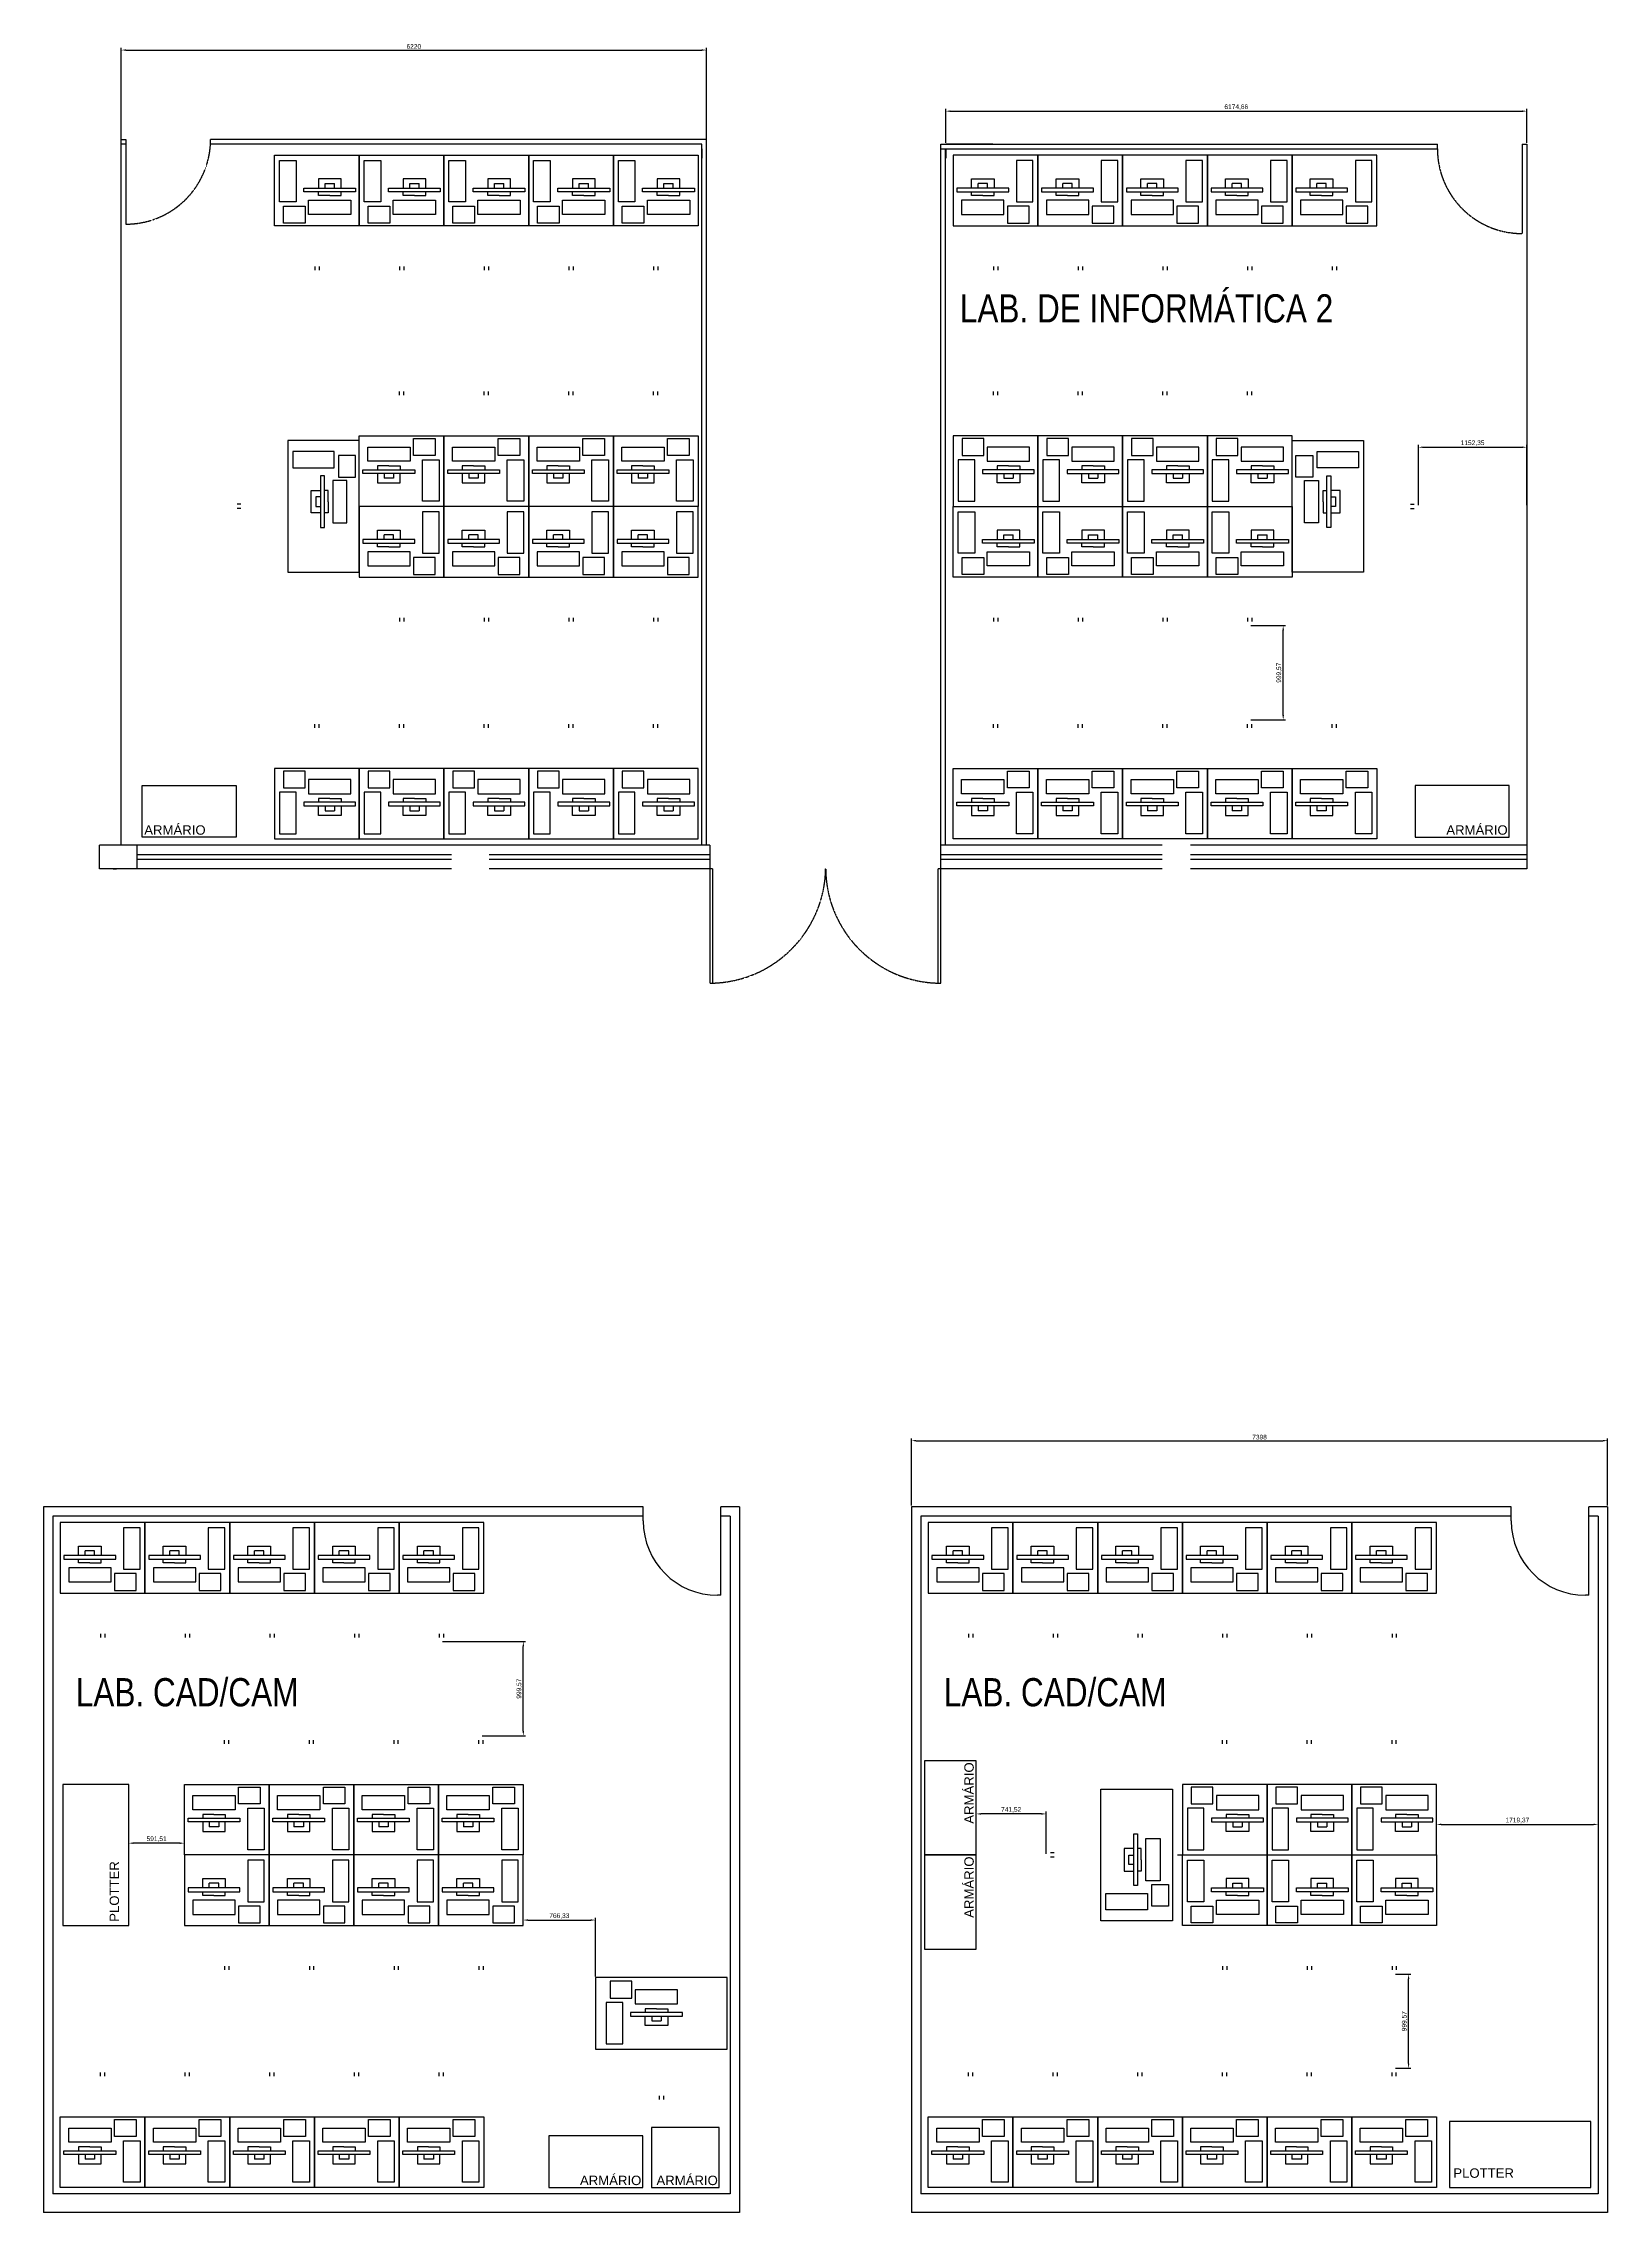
# Model space of a CAD drawing. Header units: millimetres. Extents: x 18768 to 1484868, y -11027 to 520152.
# Drawn here: x 395731 to 412352, y 27611 to 50660 of the extents above; entities that cross this region are included whole.
import ezdxf

# ---------------------------------------------------------------- set-up
doc = ezdxf.new("R2010")
doc.units = ezdxf.units.MM
doc.linetypes.add('DASHED', pattern=[0.75, 0.55, -0.2])
for name, color, linetype in [('A Construir', 1, 'Continuous'), ('L025-CONTORNO', 7, 'Continuous'), ('L025-TRACEJADA', 140, 'DASHED'), ('L035-ARRANJO-ADQUIRIR', 102, 'Continuous'), ('L035-TEXTO', 40, 'Continuous'), ('PAREDES', 7, 'Continuous')]:
    doc.layers.add(name, color=color, linetype=linetype)
doc.styles.get("Standard").update_dxf_attribs({"font": 'arial.ttf'})
doc.dimstyles.new('Anotativo', dxfattribs={"dimscale": 0, "dimtxt": 2.5, "dimasz": 2.5, "dimexe": 1.25, "dimexo": 0.625, "dimtad": 1, "dimtxsty": 'Standard', "dimcen": 2.5, "dimadec": 0, "dimazin": 0, "dimtfac": 1, "dimtmove": 0, "dimatfit": 3, "dimfxl": 1, "dimarcsym": 0})

msp = doc.modelspace()

# ---------------------------------------------------------------- texts
for s, p in [('ARMÁRIO', (396802.54, 42251.743)), ('ARMÁRIO', (410637.814, 42251.743)), ('ARMÁRIO', (401432.282, 27903.556)), ('ARMÁRIO', (402245.199, 27903.556)), ('PLOTTER', (410712.208, 27981.107))]:
    msp.add_text(s, height=100).set_placement(p)
for s, p in [('ARMÁRIO', (405616.39, 31743.441)), ('ARMÁRIO', (405616.39, 30743.441)), ('PLOTTER', (396534.658, 30701.115))]:
    msp.add_text(s, height=100, rotation=90).set_placement(p)
at = {"layer": 'L035-TEXTO', "width": 0.8}
for s, p in [('LAB. DE INFORMÁTICA 2', (405468.471, 47694.329)), ('LAB. CAD/CAM', (396074.994, 32990.576)), ('LAB. CAD/CAM', (405297.893, 32990.576))]:
    msp.add_text(s, height=300, dxfattribs=at).set_placement(p)

# ---------------------------------------------------------------- blocks, each defined once
blk = doc.blocks.new('*D161')
at = {"color": 0, "lineweight": -2, "transparency": 16777216}
for p, q in [((399973, 33678), (400855, 33678)), ((400830, 32728), (400830, 33628)), ((400392, 32678), (400855, 32678))]:
    blk.add_line(p, q, dxfattribs=at)
at = {"color": 0, "lineweight": 15, "transparency": 16777216}
for points in [[(400822, 33628), (400839, 33628), (400830, 33678)], [(400822, 32728), (400839, 32728), (400830, 32678)]]:
    blk.add_solid(points, dxfattribs=at)
at = {"layer": 'DEFPOINTS', "color": 0, "lineweight": 15, "transparency": 16777216}
for p in [(399960, 33678), (400830, 33678), (400379, 32678)]:
    blk.add_point(p, dxfattribs=at)
at = {"color": 0, "transparency": 16777216, "insert": (400788, 33178), "char_height": 50, "attachment_point": 5, "rotation": 90}
blk.add_mtext('999,57', dxfattribs=at)
blk = doc.blocks.new('*D162')
at = {"color": 0, "lineweight": -2, "transparency": 16777216}
for p, q in [((400829, 30674), (400829, 30745)), ((400879, 30720), (401546, 30720)), ((401596, 30121), (401596, 30745))]:
    blk.add_line(p, q, dxfattribs=at)
at = {"color": 0, "lineweight": 15, "transparency": 16777216}
for points in [[(400879, 30728), (400879, 30711), (400829, 30720)], [(401546, 30728), (401546, 30711), (401596, 30720)]]:
    blk.add_solid(points, dxfattribs=at)
at = {"layer": 'DEFPOINTS', "color": 0, "lineweight": 15, "transparency": 16777216}
for p in [(400829, 30661), (401596, 30720), (401596, 30109)]:
    blk.add_point(p, dxfattribs=at)
at = {"color": 0, "transparency": 16777216, "insert": (401213, 30762), "char_height": 50, "attachment_point": 5}
blk.add_mtext('766,33', dxfattribs=at)
blk = doc.blocks.new('*D163')
at = {"color": 0, "lineweight": -2, "transparency": 16777216}
for p, q in [((396638, 31424), (396638, 31562)), ((397179, 31537), (396688, 31537)), ((397229, 31424), (397229, 31562))]:
    blk.add_line(p, q, dxfattribs=at)
at = {"color": 0, "lineweight": 15, "transparency": 16777216}
for points in [[(396688, 31545), (396688, 31528), (396638, 31537)], [(397179, 31545), (397179, 31528), (397229, 31537)]]:
    blk.add_solid(points, dxfattribs=at)
at = {"layer": 'DEFPOINTS', "color": 0, "lineweight": 15, "transparency": 16777216}
for p in [(396638, 31537), (396638, 31411), (397229, 31411)]:
    blk.add_point(p, dxfattribs=at)
at = {"color": 0, "transparency": 16777216, "insert": (396934, 31579), "char_height": 50, "attachment_point": 5}
blk.add_mtext('591,51', dxfattribs=at)
blk = doc.blocks.new('*D164')
at = {"color": 0, "lineweight": -2, "transparency": 16777216}
for p, q in [((410096, 30144), (410262, 30144)), ((410237, 29195), (410237, 30094)), ((410096, 29145), (410262, 29145))]:
    blk.add_line(p, q, dxfattribs=at)
at = {"color": 0, "lineweight": 15, "transparency": 16777216}
for points in [[(410229, 30094), (410245, 30094), (410237, 30144)], [(410229, 29195), (410245, 29195), (410237, 29145)]]:
    blk.add_solid(points, dxfattribs=at)
at = {"layer": 'DEFPOINTS', "color": 0, "lineweight": 15, "transparency": 16777216}
for p in [(410083, 30144), (410237, 30144), (410083, 29145)]:
    blk.add_point(p, dxfattribs=at)
at = {"color": 0, "transparency": 16777216, "insert": (410195, 29645), "char_height": 50, "attachment_point": 5, "rotation": 90}
blk.add_mtext('999,57', dxfattribs=at)
blk = doc.blocks.new('*D165')
at = {"color": 0, "lineweight": -2, "transparency": 16777216}
for p, q in [((410533, 31424), (410533, 31761)), ((410583, 31736), (412203, 31736)), ((412253, 31424), (412253, 31761))]:
    blk.add_line(p, q, dxfattribs=at)
at = {"color": 0, "lineweight": 15, "transparency": 16777216}
for points in [[(410583, 31744), (410583, 31728), (410533, 31736)], [(412203, 31744), (412203, 31728), (412253, 31736)]]:
    blk.add_solid(points, dxfattribs=at)
at = {"layer": 'DEFPOINTS', "color": 0, "lineweight": 15, "transparency": 16777216}
for p in [(412253, 31736), (410533, 31411), (412253, 31411)]:
    blk.add_point(p, dxfattribs=at)
at = {"color": 0, "transparency": 16777216, "insert": (411393, 31778), "char_height": 50, "attachment_point": 5}
blk.add_mtext('1719,37', dxfattribs=at)
blk = doc.blocks.new('*D166')
at = {"color": 0, "lineweight": -2, "transparency": 16777216}
for p, q in [((405643, 31424), (405643, 31872)), ((406335, 31847), (405693, 31847)), ((406385, 31424), (406385, 31872))]:
    blk.add_line(p, q, dxfattribs=at)
at = {"color": 0, "lineweight": 15, "transparency": 16777216}
for points in [[(405693, 31856), (405693, 31839), (405643, 31847)], [(406335, 31856), (406335, 31839), (406385, 31847)]]:
    blk.add_solid(points, dxfattribs=at)
at = {"layer": 'DEFPOINTS', "color": 0, "lineweight": 15, "transparency": 16777216}
for p in [(405643, 31847), (405643, 31411), (406385, 31411)]:
    blk.add_point(p, dxfattribs=at)
at = {"color": 0, "transparency": 16777216, "insert": (406014, 31890), "char_height": 50, "attachment_point": 5}
blk.add_mtext('741,52', dxfattribs=at)
blk = doc.blocks.new('*D167')
at = {"color": 0, "lineweight": -2, "transparency": 16777216}
for p, q in [((408561, 44473), (408929, 44473)), ((408904, 43523), (408904, 44423)), ((408561, 43473), (408929, 43473))]:
    blk.add_line(p, q, dxfattribs=at)
at = {"color": 0, "lineweight": 15, "transparency": 16777216}
for points in [[(408896, 44423), (408913, 44423), (408904, 44473)], [(408896, 43523), (408913, 43523), (408904, 43473)]]:
    blk.add_solid(points, dxfattribs=at)
at = {"layer": 'DEFPOINTS', "color": 0, "lineweight": 15, "transparency": 16777216}
for p in [(408549, 44473), (408904, 44473), (408549, 43473)]:
    blk.add_point(p, dxfattribs=at)
at = {"color": 0, "transparency": 16777216, "insert": (408862, 43973), "char_height": 50, "attachment_point": 5, "rotation": 90}
blk.add_mtext('999,57', dxfattribs=at)
blk = doc.blocks.new('*D168')
at = {"color": 0, "lineweight": -2, "transparency": 16777216}
for p, q in [((410341, 45752), (410341, 46394)), ((410391, 46369), (411443, 46369)), ((411493, 45752), (411493, 46394))]:
    blk.add_line(p, q, dxfattribs=at)
at = {"color": 0, "lineweight": 15, "transparency": 16777216}
for points in [[(410391, 46377), (410391, 46361), (410341, 46369)], [(411443, 46377), (411443, 46361), (411493, 46369)]]:
    blk.add_solid(points, dxfattribs=at)
at = {"layer": 'DEFPOINTS', "color": 0, "lineweight": 15, "transparency": 16777216}
for p in [(411493, 46369), (410341, 45740), (411493, 45740)]:
    blk.add_point(p, dxfattribs=at)
at = {"color": 0, "transparency": 16777216, "insert": (410917, 46412), "char_height": 50, "attachment_point": 5}
blk.add_mtext('1152,35', dxfattribs=at)
blk = doc.blocks.new('*D804')
at = {"layer": 'A Construir', "color": 0, "linetype": 'ByBlock', "lineweight": -2, "transparency": 16777216}
for p, q in [((405318, 49602), (405318, 49965)), ((405368, 49940), (411443, 49940)), ((411493, 49602), (411493, 49965))]:
    blk.add_line(p, q, dxfattribs=at)
at = {"layer": 'A Construir', "color": 0, "linetype": 'ByBlock', "lineweight": 15, "transparency": 16777216}
for points in [[(405368, 49948), (405368, 49931), (405318, 49940)], [(411443, 49948), (411443, 49931), (411493, 49940)]]:
    blk.add_solid(points, dxfattribs=at)
at = {"layer": 'DEFPOINTS', "color": 0, "linetype": 'ByBlock', "lineweight": 15, "transparency": 16777216}
for p in [(411493, 49940), (405318, 49590), (411493, 49590)]:
    blk.add_point(p, dxfattribs=at)
at = {"layer": 'A Construir', "color": 0, "linetype": 'ByBlock', "lineweight": 15, "transparency": 16777216, "insert": (408406, 49982), "char_height": 50, "attachment_point": 5}
blk.add_mtext('6174,66', dxfattribs=at)
blk = doc.blocks.new('*D805')
at = {"layer": 'A Construir', "color": 0, "linetype": 'ByBlock', "lineweight": -2, "transparency": 16777216}
for p, q in [((396557, 49602), (396557, 50614)), ((396607, 50589), (402727, 50589)), ((402777, 49602), (402777, 50614))]:
    blk.add_line(p, q, dxfattribs=at)
at = {"layer": 'A Construir', "color": 0, "linetype": 'ByBlock', "lineweight": 15, "transparency": 16777216}
for points in [[(396607, 50597), (396607, 50581), (396557, 50589)], [(402727, 50597), (402727, 50581), (402777, 50589)]]:
    blk.add_solid(points, dxfattribs=at)
at = {"layer": 'DEFPOINTS', "color": 0, "linetype": 'ByBlock', "lineweight": 15, "transparency": 16777216}
for p in [(402777, 50589), (396557, 49590), (402777, 49590)]:
    blk.add_point(p, dxfattribs=at)
at = {"layer": 'A Construir', "color": 0, "linetype": 'ByBlock', "lineweight": 15, "transparency": 16777216, "insert": (399667, 50627), "char_height": 50, "attachment_point": 5}
blk.add_mtext('6220', dxfattribs=at)
blk = doc.blocks.new('*D806')
at = {"layer": 'A Construir', "color": 0, "linetype": 'ByBlock', "lineweight": -2, "transparency": 16777216}
for p, q in [((404954, 35123), (404954, 35838)), ((405004, 35813), (412302, 35813)), ((412352, 35123), (412352, 35838))]:
    blk.add_line(p, q, dxfattribs=at)
at = {"layer": 'A Construir', "color": 0, "linetype": 'ByBlock', "lineweight": 15, "transparency": 16777216}
for points in [[(405004, 35822), (405004, 35805), (404954, 35813)], [(412302, 35822), (412302, 35805), (412352, 35813)]]:
    blk.add_solid(points, dxfattribs=at)
at = {"layer": 'DEFPOINTS', "color": 0, "linetype": 'ByBlock', "lineweight": 15, "transparency": 16777216}
for p in [(412352, 35813), (404954, 35110), (412352, 35110)]:
    blk.add_point(p, dxfattribs=at)
at = {"layer": 'A Construir', "color": 0, "linetype": 'ByBlock', "lineweight": 15, "transparency": 16777216, "insert": (408653, 35851), "char_height": 50, "attachment_point": 5}
blk.add_mtext('7398', dxfattribs=at)

# ---------------------------------------------------------------- dimensions: what is measured, and where the dimension line sits
for base, p1, p2, picture, middle in [((411492.922, 46369.047), (410340.573, 45739.719), (411492.922, 45739.719), '*D168', (410916.747, 46411.595)), ((405643.293, 31847.361), (406384.812, 31411.201), (405643.293, 31411.201), '*D166', (406014.053, 31889.908)), ((412252.592, 31735.857), (410533.224, 31411.201), (412252.592, 31411.201), '*D165', (411392.908, 31778.405)), ((396637.876, 31536.814), (397229.387, 31411.201), (396637.876, 31411.201), '*D163', (396933.632, 31579.362)), ((401595.716, 30719.726), (400829.387, 30661.201), (401595.716, 30108.975), '*D162', (401212.552, 30762.274))]:
    dim = msp.add_linear_dim(base=base, p1=p1, p2=p2, dimstyle='Anotativo')
    dim.commit()
    dim.dimension.update_dxf_attribs({"geometry": picture, "text_midpoint": middle})
for base, p1, p2, picture, middle in [((408904.264, 44472.849), (408548.554, 43473.277), (408548.554, 44472.849), '*D167', (408861.716, 43973.063)), ((400830.468, 33677.643), (400379.387, 32678.072), (399960.324, 33677.643), '*D161', (400787.92, 33177.858)), ((410237.165, 30144.331), (410083.224, 29144.759), (410083.224, 30144.331), '*D164', (410194.618, 29644.545))]:
    dim = msp.add_linear_dim(base=base, p1=p1, p2=p2, angle=90, dimstyle='Anotativo')
    dim.commit()
    dim.dimension.update_dxf_attribs({"geometry": picture, "text_midpoint": middle})
at = {"layer": 'A Construir', "linetype": 'ByBlock', "lineweight": 15}
for base, p1, p2, picture, middle in [((402776.828, 50589.072), (396556.828, 49589.719), (402776.828, 49589.719), '*D805', (399666.828, 50627.101)), ((411492.922, 49939.517), (405318.265, 49589.719), (411492.922, 49589.719), '*D804', (408405.593, 49982.065)), ((412351.592, 35813.238), (404953.592, 35110.201), (412351.592, 35110.201), '*D806', (408652.592, 35851.283))]:
    dim = msp.add_linear_dim(base=base, p1=p1, p2=p2, dimstyle='Anotativo', dxfattribs=at)
    dim.commit()
    dim.dimension.update_dxf_attribs({"geometry": picture, "text_midpoint": middle})

# ---------------------------------------------------------------- linework, layer by layer
for p, q in [((396556.828, 49639.719), (396607.503, 49639.719)), ((411442.922, 49589.719), (411492.922, 49589.719)), ((398893.109, 49222.281), (398653.109, 49222.281)), ((398653.109, 49222.281), (398653.109, 49122.281)), ((398723.109, 49122.281), (398723.109, 49172.281)), ((398823.109, 49122.281), (398823.109, 49172.281)), ((398893.109, 49122.281), (398893.109, 49222.281)), ((399793.109, 49222.281), (399553.109, 49222.281)), ((399553.109, 49222.281), (399553.109, 49122.281)), ((399623.109, 49122.281), (399623.109, 49172.281)), ((399723.109, 49122.281), (399723.109, 49172.281)), ((399793.109, 49122.281), (399793.109, 49222.281)), ((400693.109, 49222.281), (400453.109, 49222.281)), ((400453.109, 49222.281), (400453.109, 49122.281)), ((400523.109, 49122.281), (400523.109, 49172.281)), ((400623.109, 49122.281), (400623.109, 49172.281)), ((400693.109, 49122.281), (400693.109, 49222.281)), ((401593.109, 49222.281), (401353.109, 49222.281)), ((401353.109, 49222.281), (401353.109, 49122.281)), ((401423.109, 49122.281), (401423.109, 49172.281)), ((401523.109, 49122.281), (401523.109, 49172.281)), ((401593.109, 49122.281), (401593.109, 49222.281)), ((402493.109, 49222.281), (402253.109, 49222.281)), ((402253.109, 49222.281), (402253.109, 49122.281)), ((402323.109, 49122.281), (402323.109, 49172.281)), ((402423.109, 49122.281), (402423.109, 49172.281)), ((402493.109, 49122.281), (402493.109, 49222.281)), ((405592.743, 49122.281), (405592.743, 49222.281)), ((405592.743, 49222.281), (405832.743, 49222.281)), ((405662.743, 49122.281), (405662.743, 49172.281)), ((405762.743, 49122.281), (405762.743, 49172.281)), ((405832.743, 49222.281), (405832.743, 49122.281)), ((406492.743, 49122.281), (406492.743, 49222.281)), ((406492.743, 49222.281), (406732.743, 49222.281)), ((406562.743, 49122.281), (406562.743, 49172.281)), ((406662.743, 49122.281), (406662.743, 49172.281)), ((406732.743, 49222.281), (406732.743, 49122.281)), ((407392.743, 49122.281), (407392.743, 49222.281)), ((407392.743, 49222.281), (407632.743, 49222.281)), ((407462.743, 49122.281), (407462.743, 49172.281)), ((407562.743, 49122.281), (407562.743, 49172.281)), ((407632.743, 49222.281), (407632.743, 49122.281)), ((408292.743, 49122.281), (408292.743, 49222.281)), ((408292.743, 49222.281), (408532.743, 49222.281)), ((408362.743, 49122.281), (408362.743, 49172.281)), ((408462.743, 49122.281), (408462.743, 49172.281)), ((408532.743, 49222.281), (408532.743, 49122.281)), ((409192.743, 49122.281), (409192.743, 49222.281)), ((409192.743, 49222.281), (409432.743, 49222.281)), ((409262.743, 49122.281), (409262.743, 49172.281)), ((409362.743, 49122.281), (409362.743, 49172.281)), ((409432.743, 49222.281), (409432.743, 49122.281)), ((398653.109, 49042.281), (398653.109, 49082.281)), ((398773.109, 49042.281), (398653.109, 49042.281)), ((398773.109, 49042.281), (398893.109, 49042.281)), ((398893.109, 49042.281), (398893.109, 49082.281)), ((399553.109, 49042.281), (399553.109, 49082.281)), ((399673.109, 49042.281), (399553.109, 49042.281)), ((399673.109, 49042.281), (399793.109, 49042.281)), ((399793.109, 49042.281), (399793.109, 49082.281)), ((400453.109, 49042.281), (400453.109, 49082.281)), ((400573.109, 49042.281), (400453.109, 49042.281)), ((400573.109, 49042.281), (400693.109, 49042.281)), ((400693.109, 49042.281), (400693.109, 49082.281)), ((401353.109, 49042.281), (401353.109, 49082.281)), ((401473.109, 49042.281), (401353.109, 49042.281)), ((401473.109, 49042.281), (401593.109, 49042.281)), ((401593.109, 49042.281), (401593.109, 49082.281)), ((402253.109, 49042.281), (402253.109, 49082.281)), ((402373.109, 49042.281), (402253.109, 49042.281)), ((402373.109, 49042.281), (402493.109, 49042.281)), ((402493.109, 49042.281), (402493.109, 49082.281)), ((405592.743, 49042.281), (405592.743, 49082.281)), ((405712.743, 49042.281), (405592.743, 49042.281)), ((405712.743, 49042.281), (405832.743, 49042.281)), ((405832.743, 49042.281), (405832.743, 49082.281)), ((406492.743, 49042.281), (406492.743, 49082.281)), ((406612.743, 49042.281), (406492.743, 49042.281)), ((406612.743, 49042.281), (406732.743, 49042.281)), ((406732.743, 49042.281), (406732.743, 49082.281)), ((407392.743, 49042.281), (407392.743, 49082.281)), ((407512.743, 49042.281), (407392.743, 49042.281)), ((407512.743, 49042.281), (407632.743, 49042.281)), ((407632.743, 49042.281), (407632.743, 49082.281)), ((408292.743, 49042.281), (408292.743, 49082.281)), ((408412.743, 49042.281), (408292.743, 49042.281)), ((408412.743, 49042.281), (408532.743, 49042.281)), ((408532.743, 49042.281), (408532.743, 49082.281)), ((409192.743, 49042.281), (409192.743, 49082.281)), ((409312.743, 49042.281), (409192.743, 49042.281)), ((409312.743, 49042.281), (409432.743, 49042.281)), ((409432.743, 49042.281), (409432.743, 49082.281)), ((399401.486, 46170.47), (399281.486, 46170.47)), ((399281.486, 46170.47), (399281.486, 46130.47)), ((399401.486, 46170.47), (399521.486, 46170.47)), ((399521.486, 46170.47), (399521.486, 46130.47)), ((400301.486, 46170.47), (400181.486, 46170.47)), ((400181.486, 46170.47), (400181.486, 46130.47)), ((400301.486, 46170.47), (400421.486, 46170.47)), ((400421.486, 46170.47), (400421.486, 46130.47)), ((401201.486, 46170.47), (401081.486, 46170.47)), ((401081.486, 46170.47), (401081.486, 46130.47)), ((401201.486, 46170.47), (401321.486, 46170.47)), ((401321.486, 46170.47), (401321.486, 46130.47)), ((402101.486, 46170.47), (401981.486, 46170.47)), ((401981.486, 46170.47), (401981.486, 46130.47)), ((402101.486, 46170.47), (402221.486, 46170.47)), ((402221.486, 46170.47), (402221.486, 46130.47)), ((405984.366, 46170.47), (405864.366, 46170.47)), ((405864.366, 46170.47), (405864.366, 46130.47)), ((405984.366, 46170.47), (406104.366, 46170.47)), ((406104.366, 46170.47), (406104.366, 46130.47)), ((406884.366, 46170.47), (406764.366, 46170.47)), ((406764.366, 46170.47), (406764.366, 46130.47)), ((406884.366, 46170.47), (407004.366, 46170.47)), ((407004.366, 46170.47), (407004.366, 46130.47)), ((407784.366, 46170.47), (407664.366, 46170.47)), ((407664.366, 46170.47), (407664.366, 46130.47)), ((407784.366, 46170.47), (407904.366, 46170.47)), ((407904.366, 46170.47), (407904.366, 46130.47)), ((408684.366, 46170.47), (408564.366, 46170.47)), ((408564.366, 46170.47), (408564.366, 46130.47)), ((408684.366, 46170.47), (408804.366, 46170.47)), ((408804.366, 46170.47), (408804.366, 46130.47)), ((398576.338, 45670.429), (398576.338, 45910.429)), ((398576.338, 45910.429), (398676.338, 45910.429)), ((398756.338, 45910.429), (398716.338, 45910.429)), ((398756.338, 45790.429), (398756.338, 45910.429)), ((399281.486, 46090.47), (399281.486, 45990.47)), ((399281.486, 45990.47), (399521.486, 45990.47)), ((399351.486, 46090.47), (399351.486, 46040.47)), ((399451.486, 46090.47), (399451.486, 46040.47)), ((399521.486, 45990.47), (399521.486, 46090.47)), ((400181.486, 46090.47), (400181.486, 45990.47)), ((400181.486, 45990.47), (400421.486, 45990.47)), ((400251.486, 46090.47), (400251.486, 46040.47)), ((400351.486, 46090.47), (400351.486, 46040.47)), ((400421.486, 45990.47), (400421.486, 46090.47)), ((401081.486, 46090.47), (401081.486, 45990.47)), ((401081.486, 45990.47), (401321.486, 45990.47)), ((401151.486, 46090.47), (401151.486, 46040.47)), ((401251.486, 46090.47), (401251.486, 46040.47)), ((401321.486, 45990.47), (401321.486, 46090.47)), ((401981.486, 46090.47), (401981.486, 45990.47)), ((401981.486, 45990.47), (402221.486, 45990.47)), ((402051.486, 46090.47), (402051.486, 46040.47)), ((402151.486, 46090.47), (402151.486, 46040.47)), ((402221.486, 45990.47), (402221.486, 46090.47)), ((405864.366, 45990.47), (405864.366, 46090.47)), ((406104.366, 45990.47), (405864.366, 45990.47)), ((405934.366, 46090.47), (405934.366, 46040.47)), ((406034.366, 46090.47), (406034.366, 46040.47)), ((406104.366, 46090.47), (406104.366, 45990.47)), ((406764.366, 45990.47), (406764.366, 46090.47)), ((407004.366, 45990.47), (406764.366, 45990.47)), ((406834.366, 46090.47), (406834.366, 46040.47)), ((406934.366, 46090.47), (406934.366, 46040.47)), ((407004.366, 46090.47), (407004.366, 45990.47)), ((407664.366, 45990.47), (407664.366, 46090.47)), ((407904.366, 45990.47), (407664.366, 45990.47)), ((407734.366, 46090.47), (407734.366, 46040.47)), ((407834.366, 46090.47), (407834.366, 46040.47)), ((407904.366, 46090.47), (407904.366, 45990.47)), ((408564.366, 45990.47), (408564.366, 46090.47)), ((408804.366, 45990.47), (408564.366, 45990.47)), ((408634.366, 46090.47), (408634.366, 46040.47)), ((408734.366, 46090.47), (408734.366, 46040.47)), ((408804.366, 46090.47), (408804.366, 45990.47)), ((409329.513, 45790.429), (409329.513, 45910.429)), ((409329.513, 45910.429), (409369.513, 45910.429)), ((409509.513, 45910.429), (409409.513, 45910.429)), ((409509.513, 45670.429), (409509.513, 45910.429)), ((398676.338, 45670.429), (398576.338, 45670.429)), ((398676.338, 45840.429), (398626.338, 45840.429)), ((398626.338, 45740.429), (398676.338, 45740.429)), ((398756.338, 45670.429), (398716.338, 45670.429)), ((398756.338, 45790.429), (398756.338, 45670.429)), ((409329.513, 45790.429), (409329.513, 45670.429)), ((409329.513, 45670.429), (409369.513, 45670.429)), ((409409.513, 45840.429), (409459.513, 45840.429)), ((409459.513, 45740.429), (409409.513, 45740.429)), ((409409.513, 45670.429), (409509.513, 45670.429)), ((399281.486, 45488.969), (399521.486, 45488.969)), ((399281.486, 45388.969), (399281.486, 45488.969)), ((399351.486, 45388.969), (399351.486, 45438.969)), ((399451.486, 45388.969), (399451.486, 45438.969)), ((399521.486, 45488.969), (399521.486, 45388.969)), ((400181.486, 45488.969), (400421.486, 45488.969)), ((400181.486, 45388.969), (400181.486, 45488.969)), ((400251.486, 45388.969), (400251.486, 45438.969)), ((400351.486, 45388.969), (400351.486, 45438.969)), ((400421.486, 45488.969), (400421.486, 45388.969)), ((401081.486, 45488.969), (401321.486, 45488.969)), ((401081.486, 45388.969), (401081.486, 45488.969)), ((401151.486, 45388.969), (401151.486, 45438.969)), ((401251.486, 45388.969), (401251.486, 45438.969)), ((401321.486, 45488.969), (401321.486, 45388.969)), ((401981.486, 45488.969), (402221.486, 45488.969)), ((401981.486, 45388.969), (401981.486, 45488.969)), ((402051.486, 45388.969), (402051.486, 45438.969)), ((402151.486, 45388.969), (402151.486, 45438.969)), ((402221.486, 45488.969), (402221.486, 45388.969)), ((405864.366, 45488.969), (405864.366, 45388.969)), ((406104.366, 45488.969), (405864.366, 45488.969)), ((405934.366, 45388.969), (405934.366, 45438.969)), ((406034.366, 45388.969), (406034.366, 45438.969)), ((406104.366, 45388.969), (406104.366, 45488.969)), ((406764.366, 45488.969), (406764.366, 45388.969)), ((407004.366, 45488.969), (406764.366, 45488.969)), ((406834.366, 45388.969), (406834.366, 45438.969)), ((406934.366, 45388.969), (406934.366, 45438.969)), ((407004.366, 45388.969), (407004.366, 45488.969)), ((407664.366, 45488.969), (407664.366, 45388.969)), ((407904.366, 45488.969), (407664.366, 45488.969)), ((407734.366, 45388.969), (407734.366, 45438.969)), ((407834.366, 45388.969), (407834.366, 45438.969)), ((407904.366, 45388.969), (407904.366, 45488.969)), ((408564.366, 45488.969), (408564.366, 45388.969)), ((408804.366, 45488.969), (408564.366, 45488.969)), ((408634.366, 45388.969), (408634.366, 45438.969)), ((408734.366, 45388.969), (408734.366, 45438.969)), ((408804.366, 45388.969), (408804.366, 45488.969)), ((399281.486, 45308.969), (399281.486, 45348.969)), ((399401.486, 45308.969), (399281.486, 45308.969)), ((399401.486, 45308.969), (399521.486, 45308.969)), ((399521.486, 45308.969), (399521.486, 45348.969)), ((400181.486, 45308.969), (400181.486, 45348.969)), ((400301.486, 45308.969), (400181.486, 45308.969)), ((400301.486, 45308.969), (400421.486, 45308.969)), ((400421.486, 45308.969), (400421.486, 45348.969)), ((401081.486, 45308.969), (401081.486, 45348.969)), ((401201.486, 45308.969), (401081.486, 45308.969)), ((401201.486, 45308.969), (401321.486, 45308.969)), ((401321.486, 45308.969), (401321.486, 45348.969)), ((401981.486, 45308.969), (401981.486, 45348.969)), ((402101.486, 45308.969), (401981.486, 45308.969)), ((402101.486, 45308.969), (402221.486, 45308.969)), ((402221.486, 45308.969), (402221.486, 45348.969)), ((405864.366, 45308.969), (405864.366, 45348.969)), ((405984.366, 45308.969), (405864.366, 45308.969)), ((405984.366, 45308.969), (406104.366, 45308.969)), ((406104.366, 45308.969), (406104.366, 45348.969)), ((406764.366, 45308.969), (406764.366, 45348.969)), ((406884.366, 45308.969), (406764.366, 45308.969)), ((406884.366, 45308.969), (407004.366, 45308.969)), ((407004.366, 45308.969), (407004.366, 45348.969)), ((407664.366, 45308.969), (407664.366, 45348.969)), ((407784.366, 45308.969), (407664.366, 45308.969)), ((407784.366, 45308.969), (407904.366, 45308.969)), ((407904.366, 45308.969), (407904.366, 45348.969)), ((408564.366, 45308.969), (408564.366, 45348.969)), ((408684.366, 45308.969), (408564.366, 45308.969)), ((408684.366, 45308.969), (408804.366, 45308.969)), ((408804.366, 45308.969), (408804.366, 45348.969)), ((398773.109, 42637.157), (398653.109, 42637.157)), ((398653.109, 42637.157), (398653.109, 42597.157)), ((398653.109, 42457.157), (398653.109, 42557.157)), ((398893.109, 42457.157), (398653.109, 42457.157)), ((398723.109, 42557.157), (398723.109, 42507.157)), ((398773.109, 42637.157), (398893.109, 42637.157)), ((398823.109, 42557.157), (398823.109, 42507.157)), ((398893.109, 42637.157), (398893.109, 42597.157)), ((398893.109, 42557.157), (398893.109, 42457.157)), ((399673.109, 42637.157), (399553.109, 42637.157)), ((399553.109, 42637.157), (399553.109, 42597.157)), ((399553.109, 42457.157), (399553.109, 42557.157)), ((399793.109, 42457.157), (399553.109, 42457.157)), ((399623.109, 42557.157), (399623.109, 42507.157)), ((399673.109, 42637.157), (399793.109, 42637.157)), ((399723.109, 42557.157), (399723.109, 42507.157)), ((399793.109, 42637.157), (399793.109, 42597.157)), ((399793.109, 42557.157), (399793.109, 42457.157)), ((400573.109, 42637.157), (400453.109, 42637.157)), ((400453.109, 42637.157), (400453.109, 42597.157)), ((400453.109, 42457.157), (400453.109, 42557.157)), ((400693.109, 42457.157), (400453.109, 42457.157)), ((400523.109, 42557.157), (400523.109, 42507.157)), ((400573.109, 42637.157), (400693.109, 42637.157)), ((400623.109, 42557.157), (400623.109, 42507.157)), ((400693.109, 42637.157), (400693.109, 42597.157)), ((400693.109, 42557.157), (400693.109, 42457.157)), ((401473.109, 42637.157), (401353.109, 42637.157)), ((401353.109, 42637.157), (401353.109, 42597.157)), ((401353.109, 42457.157), (401353.109, 42557.157)), ((401593.109, 42457.157), (401353.109, 42457.157)), ((401423.109, 42557.157), (401423.109, 42507.157)), ((401473.109, 42637.157), (401593.109, 42637.157)), ((401523.109, 42557.157), (401523.109, 42507.157)), ((401593.109, 42637.157), (401593.109, 42597.157)), ((401593.109, 42557.157), (401593.109, 42457.157)), ((402373.109, 42637.157), (402253.109, 42637.157)), ((402253.109, 42637.157), (402253.109, 42597.157)), ((402253.109, 42457.157), (402253.109, 42557.157)), ((402493.109, 42457.157), (402253.109, 42457.157)), ((402323.109, 42557.157), (402323.109, 42507.157)), ((402373.109, 42637.157), (402493.109, 42637.157)), ((402423.109, 42557.157), (402423.109, 42507.157)), ((402493.109, 42637.157), (402493.109, 42597.157)), ((402493.109, 42557.157), (402493.109, 42457.157)), ((405712.743, 42637.157), (405592.743, 42637.157)), ((405592.743, 42637.157), (405592.743, 42597.157)), ((405592.743, 42557.157), (405592.743, 42457.157)), ((405592.743, 42457.157), (405832.743, 42457.157)), ((405662.743, 42557.157), (405662.743, 42507.157)), ((405712.743, 42637.157), (405832.743, 42637.157)), ((405762.743, 42557.157), (405762.743, 42507.157)), ((405832.743, 42637.157), (405832.743, 42597.157)), ((405832.743, 42457.157), (405832.743, 42557.157)), ((406612.743, 42637.157), (406492.743, 42637.157)), ((406492.743, 42637.157), (406492.743, 42597.157)), ((406492.743, 42557.157), (406492.743, 42457.157)), ((406492.743, 42457.157), (406732.743, 42457.157)), ((406562.743, 42557.157), (406562.743, 42507.157)), ((406612.743, 42637.157), (406732.743, 42637.157)), ((406662.743, 42557.157), (406662.743, 42507.157)), ((406732.743, 42637.157), (406732.743, 42597.157)), ((406732.743, 42457.157), (406732.743, 42557.157)), ((407512.743, 42637.157), (407392.743, 42637.157)), ((407392.743, 42637.157), (407392.743, 42597.157)), ((407392.743, 42557.157), (407392.743, 42457.157)), ((407392.743, 42457.157), (407632.743, 42457.157)), ((407462.743, 42557.157), (407462.743, 42507.157)), ((407512.743, 42637.157), (407632.743, 42637.157)), ((407562.743, 42557.157), (407562.743, 42507.157)), ((407632.743, 42637.157), (407632.743, 42597.157)), ((407632.743, 42457.157), (407632.743, 42557.157)), ((408412.743, 42637.157), (408292.743, 42637.157)), ((408292.743, 42637.157), (408292.743, 42597.157)), ((408292.743, 42557.157), (408292.743, 42457.157)), ((408292.743, 42457.157), (408532.743, 42457.157)), ((408362.743, 42557.157), (408362.743, 42507.157)), ((408412.743, 42637.157), (408532.743, 42637.157)), ((408462.743, 42557.157), (408462.743, 42507.157)), ((408532.743, 42637.157), (408532.743, 42597.157)), ((408532.743, 42457.157), (408532.743, 42557.157)), ((409312.743, 42637.157), (409192.743, 42637.157)), ((409192.743, 42637.157), (409192.743, 42597.157)), ((409192.743, 42557.157), (409192.743, 42457.157)), ((409192.743, 42457.157), (409432.743, 42457.157)), ((409262.743, 42557.157), (409262.743, 42507.157)), ((409312.743, 42637.157), (409432.743, 42637.157)), ((409362.743, 42557.157), (409362.743, 42507.157)), ((409432.743, 42637.157), (409432.743, 42597.157)), ((409432.743, 42457.157), (409432.743, 42557.157)), ((396104.513, 34593.763), (396104.513, 34693.763)), ((396104.513, 34693.763), (396344.513, 34693.763)), ((396174.513, 34593.763), (396174.513, 34643.763)), ((396274.513, 34593.763), (396274.513, 34643.763)), ((396344.513, 34693.763), (396344.513, 34593.763)), ((397004.513, 34593.763), (397004.513, 34693.763)), ((397004.513, 34693.763), (397244.513, 34693.763)), ((397074.513, 34593.763), (397074.513, 34643.763)), ((397174.513, 34593.763), (397174.513, 34643.763)), ((397244.513, 34693.763), (397244.513, 34593.763)), ((397904.513, 34593.763), (397904.513, 34693.763)), ((397904.513, 34693.763), (398144.513, 34693.763)), ((397974.513, 34593.763), (397974.513, 34643.763)), ((398074.513, 34593.763), (398074.513, 34643.763)), ((398144.513, 34693.763), (398144.513, 34593.763)), ((398804.513, 34593.763), (398804.513, 34693.763)), ((398804.513, 34693.763), (399044.513, 34693.763)), ((398874.513, 34593.763), (398874.513, 34643.763)), ((398974.513, 34593.763), (398974.513, 34643.763)), ((399044.513, 34693.763), (399044.513, 34593.763)), ((399704.513, 34593.763), (399704.513, 34693.763)), ((399704.513, 34693.763), (399944.513, 34693.763)), ((399774.513, 34593.763), (399774.513, 34643.763)), ((399874.513, 34593.763), (399874.513, 34643.763)), ((399944.513, 34693.763), (399944.513, 34593.763)), ((405327.412, 34593.763), (405327.412, 34693.763)), ((405327.412, 34693.763), (405567.412, 34693.763)), ((405397.412, 34593.763), (405397.412, 34643.763)), ((405497.412, 34593.763), (405497.412, 34643.763)), ((405567.412, 34693.763), (405567.412, 34593.763)), ((406227.412, 34593.763), (406227.412, 34693.763)), ((406227.412, 34693.763), (406467.412, 34693.763)), ((406297.412, 34593.763), (406297.412, 34643.763)), ((406397.412, 34593.763), (406397.412, 34643.763)), ((406467.412, 34693.763), (406467.412, 34593.763)), ((407127.412, 34593.763), (407127.412, 34693.763)), ((407127.412, 34693.763), (407367.412, 34693.763)), ((407197.412, 34593.763), (407197.412, 34643.763)), ((407297.412, 34593.763), (407297.412, 34643.763)), ((407367.412, 34693.763), (407367.412, 34593.763)), ((408027.412, 34593.763), (408027.412, 34693.763)), ((408027.412, 34693.763), (408267.412, 34693.763)), ((408097.412, 34593.763), (408097.412, 34643.763)), ((408197.412, 34593.763), (408197.412, 34643.763)), ((408267.412, 34693.763), (408267.412, 34593.763)), ((408927.412, 34593.763), (408927.412, 34693.763)), ((408927.412, 34693.763), (409167.412, 34693.763)), ((408997.412, 34593.763), (408997.412, 34643.763)), ((409097.412, 34593.763), (409097.412, 34643.763)), ((409167.412, 34693.763), (409167.412, 34593.763)), ((409827.412, 34593.763), (409827.412, 34693.763)), ((409827.412, 34693.763), (410067.412, 34693.763)), ((409897.412, 34593.763), (409897.412, 34643.763)), ((409997.412, 34593.763), (409997.412, 34643.763)), ((410067.412, 34693.763), (410067.412, 34593.763)), ((396104.513, 34513.763), (396104.513, 34553.763)), ((396224.513, 34513.763), (396104.513, 34513.763)), ((396224.513, 34513.763), (396344.513, 34513.763)), ((396344.513, 34513.763), (396344.513, 34553.763)), ((397004.513, 34513.763), (397004.513, 34553.763)), ((397124.513, 34513.763), (397004.513, 34513.763)), ((397124.513, 34513.763), (397244.513, 34513.763)), ((397244.513, 34513.763), (397244.513, 34553.763)), ((397904.513, 34513.763), (397904.513, 34553.763)), ((398024.513, 34513.763), (397904.513, 34513.763)), ((398024.513, 34513.763), (398144.513, 34513.763)), ((398144.513, 34513.763), (398144.513, 34553.763)), ((398804.513, 34513.763), (398804.513, 34553.763)), ((398924.513, 34513.763), (398804.513, 34513.763)), ((398924.513, 34513.763), (399044.513, 34513.763)), ((399044.513, 34513.763), (399044.513, 34553.763)), ((399704.513, 34513.763), (399704.513, 34553.763)), ((399824.513, 34513.763), (399704.513, 34513.763)), ((399824.513, 34513.763), (399944.513, 34513.763)), ((399944.513, 34513.763), (399944.513, 34553.763)), ((405327.412, 34513.763), (405327.412, 34553.763)), ((405447.412, 34513.763), (405327.412, 34513.763)), ((405447.412, 34513.763), (405567.412, 34513.763)), ((405567.412, 34513.763), (405567.412, 34553.763)), ((406227.412, 34513.763), (406227.412, 34553.763)), ((406347.412, 34513.763), (406227.412, 34513.763)), ((406347.412, 34513.763), (406467.412, 34513.763)), ((406467.412, 34513.763), (406467.412, 34553.763)), ((407127.412, 34513.763), (407127.412, 34553.763)), ((407247.412, 34513.763), (407127.412, 34513.763)), ((407247.412, 34513.763), (407367.412, 34513.763)), ((407367.412, 34513.763), (407367.412, 34553.763)), ((408027.412, 34513.763), (408027.412, 34553.763)), ((408147.412, 34513.763), (408027.412, 34513.763)), ((408147.412, 34513.763), (408267.412, 34513.763)), ((408267.412, 34513.763), (408267.412, 34553.763)), ((408927.412, 34513.763), (408927.412, 34553.763)), ((409047.412, 34513.763), (408927.412, 34513.763)), ((409047.412, 34513.763), (409167.412, 34513.763)), ((409167.412, 34513.763), (409167.412, 34553.763)), ((409827.412, 34513.763), (409827.412, 34553.763)), ((409947.412, 34513.763), (409827.412, 34513.763)), ((409947.412, 34513.763), (410067.412, 34513.763)), ((410067.412, 34513.763), (410067.412, 34553.763)), ((397543.576, 31841.952), (397423.576, 31841.952)), ((397423.576, 31841.952), (397423.576, 31801.952)), ((397543.576, 31841.952), (397663.576, 31841.952)), ((397663.576, 31841.952), (397663.576, 31801.952)), ((398443.576, 31841.952), (398323.576, 31841.952)), ((398323.576, 31841.952), (398323.576, 31801.952)), ((398443.576, 31841.952), (398563.576, 31841.952)), ((398563.576, 31841.952), (398563.576, 31801.952)), ((399343.576, 31841.952), (399223.576, 31841.952)), ((399223.576, 31841.952), (399223.576, 31801.952)), ((399343.576, 31841.952), (399463.576, 31841.952)), ((399463.576, 31841.952), (399463.576, 31801.952)), ((400243.576, 31841.952), (400123.576, 31841.952)), ((400123.576, 31841.952), (400123.576, 31801.952)), ((400243.576, 31841.952), (400363.576, 31841.952)), ((400363.576, 31841.952), (400363.576, 31801.952)), ((408419.035, 31841.952), (408299.035, 31841.952)), ((408299.035, 31841.952), (408299.035, 31801.952)), ((408419.035, 31841.952), (408539.035, 31841.952)), ((408539.035, 31841.952), (408539.035, 31801.952)), ((409319.035, 31841.952), (409199.035, 31841.952)), ((409199.035, 31841.952), (409199.035, 31801.952)), ((409319.035, 31841.952), (409439.035, 31841.952)), ((409439.035, 31841.952), (409439.035, 31801.952)), ((410219.035, 31841.952), (410099.035, 31841.952)), ((410099.035, 31841.952), (410099.035, 31801.952)), ((410219.035, 31841.952), (410339.035, 31841.952)), ((410339.035, 31841.952), (410339.035, 31801.952)), ((397423.576, 31761.952), (397423.576, 31661.952)), ((397423.576, 31661.952), (397663.576, 31661.952)), ((397493.576, 31761.952), (397493.576, 31711.952)), ((397593.576, 31761.952), (397593.576, 31711.952)), ((397663.576, 31661.952), (397663.576, 31761.952)), ((398323.576, 31761.952), (398323.576, 31661.952)), ((398323.576, 31661.952), (398563.576, 31661.952)), ((398393.576, 31761.952), (398393.576, 31711.952)), ((398493.576, 31761.952), (398493.576, 31711.952)), ((398563.576, 31661.952), (398563.576, 31761.952)), ((399223.576, 31761.952), (399223.576, 31661.952)), ((399223.576, 31661.952), (399463.576, 31661.952)), ((399293.576, 31761.952), (399293.576, 31711.952)), ((399393.576, 31761.952), (399393.576, 31711.952)), ((399463.576, 31661.952), (399463.576, 31761.952)), ((400123.576, 31761.952), (400123.576, 31661.952)), ((400123.576, 31661.952), (400363.576, 31661.952)), ((400193.576, 31761.952), (400193.576, 31711.952)), ((400293.576, 31761.952), (400293.576, 31711.952)), ((400363.576, 31661.952), (400363.576, 31761.952)), ((408299.035, 31661.952), (408299.035, 31761.952)), ((408539.035, 31661.952), (408299.035, 31661.952)), ((408369.035, 31761.952), (408369.035, 31711.952)), ((408469.035, 31761.952), (408469.035, 31711.952)), ((408539.035, 31761.952), (408539.035, 31661.952)), ((409199.035, 31661.952), (409199.035, 31761.952)), ((409439.035, 31661.952), (409199.035, 31661.952)), ((409269.035, 31761.952), (409269.035, 31711.952)), ((409369.035, 31761.952), (409369.035, 31711.952)), ((409439.035, 31761.952), (409439.035, 31661.952)), ((410099.035, 31661.952), (410099.035, 31761.952)), ((410339.035, 31661.952), (410099.035, 31661.952)), ((410169.035, 31761.952), (410169.035, 31711.952)), ((410269.035, 31761.952), (410269.035, 31711.952)), ((410339.035, 31761.952), (410339.035, 31661.952)), ((407315.872, 31480.492), (407215.872, 31480.492)), ((407215.872, 31480.492), (407215.872, 31240.492)), ((407265.872, 31410.492), (407315.872, 31410.492)), ((407395.872, 31480.492), (407355.872, 31480.492)), ((407395.872, 31360.492), (407395.872, 31480.492)), ((407395.872, 31360.492), (407395.872, 31240.492)), ((407830.416, 31410.492), (407780.416, 31410.492)), ((397423.576, 31160.451), (397663.576, 31160.451)), ((397423.576, 31060.451), (397423.576, 31160.451)), ((397663.576, 31160.451), (397663.576, 31060.451)), ((398323.576, 31060.451), (398323.576, 31160.451)), ((398323.576, 31160.451), (398563.576, 31160.451)), ((398563.576, 31160.451), (398563.576, 31060.451)), ((399223.576, 31060.451), (399223.576, 31160.451)), ((399223.576, 31160.451), (399463.576, 31160.451)), ((399463.576, 31160.451), (399463.576, 31060.451)), ((400123.576, 31060.451), (400123.576, 31160.451)), ((400123.576, 31160.451), (400363.576, 31160.451)), ((400363.576, 31160.451), (400363.576, 31060.451)), ((407215.872, 31240.492), (407315.872, 31240.492)), ((407315.872, 31310.492), (407265.872, 31310.492)), ((407395.872, 31240.492), (407355.872, 31240.492)), ((408299.035, 31160.451), (408299.035, 31060.451)), ((408539.035, 31160.451), (408299.035, 31160.451)), ((408539.035, 31060.451), (408539.035, 31160.451)), ((409199.035, 31160.451), (409199.035, 31060.451)), ((409439.035, 31160.451), (409199.035, 31160.451)), ((409439.035, 31060.451), (409439.035, 31160.451)), ((410099.035, 31160.451), (410099.035, 31060.451)), ((410339.035, 31160.451), (410099.035, 31160.451)), ((410339.035, 31060.451), (410339.035, 31160.451)), ((397423.576, 30980.451), (397423.576, 31020.451)), ((397543.576, 30980.451), (397423.576, 30980.451)), ((397493.576, 31060.451), (397493.576, 31110.451)), ((397543.576, 30980.451), (397663.576, 30980.451)), ((397593.576, 31060.451), (397593.576, 31110.451)), ((397663.576, 30980.451), (397663.576, 31020.451)), ((398323.576, 30980.451), (398323.576, 31020.451)), ((398443.576, 30980.451), (398323.576, 30980.451)), ((398393.576, 31060.451), (398393.576, 31110.451)), ((398443.576, 30980.451), (398563.576, 30980.451)), ((398493.576, 31060.451), (398493.576, 31110.451)), ((398563.576, 30980.451), (398563.576, 31020.451)), ((399223.576, 30980.451), (399223.576, 31020.451)), ((399343.576, 30980.451), (399223.576, 30980.451)), ((399293.576, 31060.451), (399293.576, 31110.451)), ((399343.576, 30980.451), (399463.576, 30980.451)), ((399393.576, 31060.451), (399393.576, 31110.451)), ((399463.576, 30980.451), (399463.576, 31020.451)), ((400123.576, 30980.451), (400123.576, 31020.451)), ((400243.576, 30980.451), (400123.576, 30980.451)), ((400193.576, 31060.451), (400193.576, 31110.451)), ((400243.576, 30980.451), (400363.576, 30980.451)), ((400293.576, 31060.451), (400293.576, 31110.451)), ((400363.576, 30980.451), (400363.576, 31020.451)), ((408299.035, 30980.451), (408299.035, 31020.451)), ((408419.035, 30980.451), (408299.035, 30980.451)), ((408369.035, 31060.451), (408369.035, 31110.451)), ((408419.035, 30980.451), (408539.035, 30980.451)), ((408469.035, 31060.451), (408469.035, 31110.451)), ((408539.035, 30980.451), (408539.035, 31020.451)), ((409199.035, 30980.451), (409199.035, 31020.451)), ((409319.035, 30980.451), (409199.035, 30980.451)), ((409269.035, 31060.451), (409269.035, 31110.451)), ((409319.035, 30980.451), (409439.035, 30980.451)), ((409369.035, 31060.451), (409369.035, 31110.451)), ((409439.035, 30980.451), (409439.035, 31020.451)), ((410099.035, 30980.451), (410099.035, 31020.451)), ((410219.035, 30980.451), (410099.035, 30980.451)), ((410169.035, 31060.451), (410169.035, 31110.451)), ((410219.035, 30980.451), (410339.035, 30980.451)), ((410269.035, 31060.451), (410269.035, 31110.451)), ((410339.035, 30980.451), (410339.035, 31020.451)), ((402245.007, 29778.016), (402125.007, 29778.016)), ((402125.007, 29778.016), (402125.007, 29738.016)), ((402245.007, 29778.016), (402365.007, 29778.016)), ((402365.007, 29778.016), (402365.007, 29738.016)), ((402125.007, 29598.016), (402125.007, 29698.016)), ((402365.007, 29598.016), (402125.007, 29598.016)), ((402195.007, 29698.016), (402195.007, 29648.016)), ((402295.007, 29698.016), (402295.007, 29648.016)), ((402365.007, 29698.016), (402365.007, 29598.016)), ((396224.513, 28308.639), (396104.513, 28308.639)), ((396104.513, 28308.639), (396104.513, 28268.639)), ((396104.513, 28228.639), (396104.513, 28128.639)), ((396104.513, 28128.639), (396344.513, 28128.639)), ((396174.513, 28228.639), (396174.513, 28178.639)), ((396224.513, 28308.639), (396344.513, 28308.639)), ((396274.513, 28228.639), (396274.513, 28178.639)), ((396344.513, 28308.639), (396344.513, 28268.639)), ((396344.513, 28128.639), (396344.513, 28228.639)), ((397124.513, 28308.639), (397004.513, 28308.639)), ((397004.513, 28308.639), (397004.513, 28268.639)), ((397004.513, 28228.639), (397004.513, 28128.639)), ((397004.513, 28128.639), (397244.513, 28128.639)), ((397074.513, 28228.639), (397074.513, 28178.639)), ((397124.513, 28308.639), (397244.513, 28308.639)), ((397174.513, 28228.639), (397174.513, 28178.639)), ((397244.513, 28308.639), (397244.513, 28268.639)), ((397244.513, 28128.639), (397244.513, 28228.639)), ((398024.513, 28308.639), (397904.513, 28308.639)), ((397904.513, 28308.639), (397904.513, 28268.639)), ((397904.513, 28228.639), (397904.513, 28128.639)), ((397904.513, 28128.639), (398144.513, 28128.639)), ((397974.513, 28228.639), (397974.513, 28178.639)), ((398024.513, 28308.639), (398144.513, 28308.639)), ((398074.513, 28228.639), (398074.513, 28178.639)), ((398144.513, 28308.639), (398144.513, 28268.639)), ((398144.513, 28128.639), (398144.513, 28228.639)), ((398924.513, 28308.639), (398804.513, 28308.639)), ((398804.513, 28308.639), (398804.513, 28268.639)), ((398804.513, 28228.639), (398804.513, 28128.639)), ((398804.513, 28128.639), (399044.513, 28128.639)), ((398874.513, 28228.639), (398874.513, 28178.639)), ((398924.513, 28308.639), (399044.513, 28308.639)), ((398974.513, 28228.639), (398974.513, 28178.639)), ((399044.513, 28308.639), (399044.513, 28268.639)), ((399044.513, 28128.639), (399044.513, 28228.639)), ((399824.513, 28308.639), (399704.513, 28308.639)), ((399704.513, 28308.639), (399704.513, 28268.639)), ((399704.513, 28228.639), (399704.513, 28128.639)), ((399704.513, 28128.639), (399944.513, 28128.639)), ((399774.513, 28228.639), (399774.513, 28178.639)), ((399824.513, 28308.639), (399944.513, 28308.639)), ((399874.513, 28228.639), (399874.513, 28178.639)), ((399944.513, 28308.639), (399944.513, 28268.639)), ((399944.513, 28128.639), (399944.513, 28228.639)), ((405447.412, 28308.639), (405327.412, 28308.639)), ((405327.412, 28308.639), (405327.412, 28268.639)), ((405327.412, 28228.639), (405327.412, 28128.639)), ((405327.412, 28128.639), (405567.412, 28128.639)), ((405397.412, 28228.639), (405397.412, 28178.639)), ((405447.412, 28308.639), (405567.412, 28308.639)), ((405497.412, 28228.639), (405497.412, 28178.639)), ((405567.412, 28308.639), (405567.412, 28268.639)), ((405567.412, 28128.639), (405567.412, 28228.639)), ((406347.412, 28308.639), (406227.412, 28308.639)), ((406227.412, 28308.639), (406227.412, 28268.639)), ((406227.412, 28228.639), (406227.412, 28128.639)), ((406227.412, 28128.639), (406467.412, 28128.639)), ((406297.412, 28228.639), (406297.412, 28178.639)), ((406347.412, 28308.639), (406467.412, 28308.639)), ((406397.412, 28228.639), (406397.412, 28178.639)), ((406467.412, 28308.639), (406467.412, 28268.639)), ((406467.412, 28128.639), (406467.412, 28228.639)), ((407247.412, 28308.639), (407127.412, 28308.639)), ((407127.412, 28308.639), (407127.412, 28268.639)), ((407127.412, 28228.639), (407127.412, 28128.639)), ((407127.412, 28128.639), (407367.412, 28128.639)), ((407197.412, 28228.639), (407197.412, 28178.639)), ((407247.412, 28308.639), (407367.412, 28308.639)), ((407297.412, 28228.639), (407297.412, 28178.639)), ((407367.412, 28308.639), (407367.412, 28268.639)), ((407367.412, 28128.639), (407367.412, 28228.639)), ((408147.412, 28308.639), (408027.412, 28308.639)), ((408027.412, 28308.639), (408027.412, 28268.639)), ((408027.412, 28228.639), (408027.412, 28128.639)), ((408027.412, 28128.639), (408267.412, 28128.639)), ((408097.412, 28228.639), (408097.412, 28178.639)), ((408147.412, 28308.639), (408267.412, 28308.639)), ((408197.412, 28228.639), (408197.412, 28178.639)), ((408267.412, 28308.639), (408267.412, 28268.639)), ((408267.412, 28128.639), (408267.412, 28228.639)), ((409047.412, 28308.639), (408927.412, 28308.639)), ((408927.412, 28308.639), (408927.412, 28268.639)), ((408927.412, 28228.639), (408927.412, 28128.639)), ((408927.412, 28128.639), (409167.412, 28128.639)), ((408997.412, 28228.639), (408997.412, 28178.639)), ((409047.412, 28308.639), (409167.412, 28308.639)), ((409097.412, 28228.639), (409097.412, 28178.639)), ((409167.412, 28308.639), (409167.412, 28268.639)), ((409167.412, 28128.639), (409167.412, 28228.639)), ((409947.412, 28308.639), (409827.412, 28308.639)), ((409827.412, 28308.639), (409827.412, 28268.639)), ((409827.412, 28228.639), (409827.412, 28128.639)), ((409827.412, 28128.639), (410067.412, 28128.639)), ((409897.412, 28228.639), (409897.412, 28178.639)), ((409947.412, 28308.639), (410067.412, 28308.639)), ((409997.412, 28228.639), (409997.412, 28178.639)), ((410067.412, 28308.639), (410067.412, 28268.639)), ((410067.412, 28128.639), (410067.412, 28228.639))]:
    msp.add_line(p, q)
for points in [[(399087.298, 48723.032), (398187.298, 48723.032), (398187.298, 49473.032), (399087.298, 49473.032)], [(398414.909, 48976.642), (398239.909, 48976.642), (398239.909, 49416.642), (398414.909, 49416.642)], [(399987.298, 48723.032), (399087.298, 48723.032), (399087.298, 49473.032), (399987.298, 49473.032)], [(399314.909, 48976.642), (399139.909, 48976.642), (399139.909, 49416.642), (399314.909, 49416.642)], [(400887.298, 48723.032), (399987.298, 48723.032), (399987.298, 49473.032), (400887.298, 49473.032)], [(400214.909, 48976.642), (400039.909, 48976.642), (400039.909, 49416.642), (400214.909, 49416.642)], [(401787.298, 48723.032), (400887.298, 48723.032), (400887.298, 49473.032), (401787.298, 49473.032)], [(401114.909, 48976.642), (400939.909, 48976.642), (400939.909, 49416.642), (401114.909, 49416.642)], [(402687.298, 48723.032), (401787.298, 48723.032), (401787.298, 49473.032), (402687.298, 49473.032)], [(402014.909, 48976.642), (401839.909, 48976.642), (401839.909, 49416.642), (402014.909, 49416.642)], [(405398.554, 48723.032), (406298.554, 48723.032), (406298.554, 49473.032), (405398.554, 49473.032)], [(406070.943, 48976.642), (406245.943, 48976.642), (406245.943, 49416.642), (406070.943, 49416.642)], [(406298.554, 48723.032), (407198.554, 48723.032), (407198.554, 49473.032), (406298.554, 49473.032)], [(406970.943, 48976.642), (407145.943, 48976.642), (407145.943, 49416.642), (406970.943, 49416.642)], [(407198.554, 48723.032), (408098.554, 48723.032), (408098.554, 49473.032), (407198.554, 49473.032)], [(407870.943, 48976.642), (408045.943, 48976.642), (408045.943, 49416.642), (407870.943, 49416.642)], [(408098.554, 48723.032), (408998.554, 48723.032), (408998.554, 49473.032), (408098.554, 49473.032)], [(408770.943, 48976.642), (408945.943, 48976.642), (408945.943, 49416.642), (408770.943, 49416.642)], [(408998.554, 48723.032), (409898.554, 48723.032), (409898.554, 49473.032), (408998.554, 49473.032)], [(409670.943, 48976.642), (409845.943, 48976.642), (409845.943, 49416.642), (409670.943, 49416.642)], [(399048.109, 49082.281), (398498.109, 49082.281), (398498.109, 49122.281), (399048.109, 49122.281)], [(399948.109, 49082.281), (399398.109, 49082.281), (399398.109, 49122.281), (399948.109, 49122.281)], [(400848.109, 49082.281), (400298.109, 49082.281), (400298.109, 49122.281), (400848.109, 49122.281)], [(401748.109, 49082.281), (401198.109, 49082.281), (401198.109, 49122.281), (401748.109, 49122.281)], [(402648.109, 49082.281), (402098.109, 49082.281), (402098.109, 49122.281), (402648.109, 49122.281)], [(405437.743, 49082.281), (405987.743, 49082.281), (405987.743, 49122.281), (405437.743, 49122.281)], [(406337.743, 49082.281), (406887.743, 49082.281), (406887.743, 49122.281), (406337.743, 49122.281)], [(407237.743, 49082.281), (407787.743, 49082.281), (407787.743, 49122.281), (407237.743, 49122.281)], [(408137.743, 49082.281), (408687.743, 49082.281), (408687.743, 49122.281), (408137.743, 49122.281)], [(409037.743, 49082.281), (409587.743, 49082.281), (409587.743, 49122.281), (409037.743, 49122.281)], [(398511.332, 48750.784), (398281.332, 48750.784), (398281.332, 48930.784), (398511.332, 48930.784)], [(398998.109, 48842.363), (398548.109, 48842.363), (398548.109, 48992.363), (398998.109, 48992.363)], [(399411.332, 48750.784), (399181.332, 48750.784), (399181.332, 48930.784), (399411.332, 48930.784)], [(399898.109, 48842.363), (399448.109, 48842.363), (399448.109, 48992.363), (399898.109, 48992.363)], [(400311.332, 48750.784), (400081.332, 48750.784), (400081.332, 48930.784), (400311.332, 48930.784)], [(400798.109, 48842.363), (400348.109, 48842.363), (400348.109, 48992.363), (400798.109, 48992.363)], [(401211.332, 48750.784), (400981.332, 48750.784), (400981.332, 48930.784), (401211.332, 48930.784)], [(401698.109, 48842.363), (401248.109, 48842.363), (401248.109, 48992.363), (401698.109, 48992.363)], [(402111.332, 48750.784), (401881.332, 48750.784), (401881.332, 48930.784), (402111.332, 48930.784)], [(402598.109, 48842.363), (402148.109, 48842.363), (402148.109, 48992.363), (402598.109, 48992.363)], [(405487.743, 48842.363), (405937.743, 48842.363), (405937.743, 48992.363), (405487.743, 48992.363)], [(405974.519, 48750.784), (406204.519, 48750.784), (406204.519, 48930.784), (405974.519, 48930.784)], [(406387.743, 48842.363), (406837.743, 48842.363), (406837.743, 48992.363), (406387.743, 48992.363)], [(406874.519, 48750.784), (407104.519, 48750.784), (407104.519, 48930.784), (406874.519, 48930.784)], [(407287.743, 48842.363), (407737.743, 48842.363), (407737.743, 48992.363), (407287.743, 48992.363)], [(407774.519, 48750.784), (408004.519, 48750.784), (408004.519, 48930.784), (407774.519, 48930.784)], [(408187.743, 48842.363), (408637.743, 48842.363), (408637.743, 48992.363), (408187.743, 48992.363)], [(408674.519, 48750.784), (408904.519, 48750.784), (408904.519, 48930.784), (408674.519, 48930.784)], [(409087.743, 48842.363), (409537.743, 48842.363), (409537.743, 48992.363), (409087.743, 48992.363)], [(409574.519, 48750.784), (409804.519, 48750.784), (409804.519, 48930.784), (409574.519, 48930.784)], [(399087.298, 45039.719), (399087.298, 46439.719), (398327.298, 46439.719), (398327.298, 45039.719)], [(399087.298, 46489.719), (399987.298, 46489.719), (399987.298, 45739.719), (399087.298, 45739.719)], [(399176.486, 46370.388), (399626.486, 46370.388), (399626.486, 46220.388), (399176.486, 46220.388)], [(399663.263, 46461.967), (399893.263, 46461.967), (399893.263, 46281.967), (399663.263, 46281.967)], [(399987.298, 46489.719), (400887.298, 46489.719), (400887.298, 45739.719), (399987.298, 45739.719)], [(400076.486, 46370.388), (400526.486, 46370.388), (400526.486, 46220.388), (400076.486, 46220.388)], [(400563.263, 46461.967), (400793.263, 46461.967), (400793.263, 46281.967), (400563.263, 46281.967)], [(400887.298, 46489.719), (401787.298, 46489.719), (401787.298, 45739.719), (400887.298, 45739.719)], [(400976.486, 46370.388), (401426.486, 46370.388), (401426.486, 46220.388), (400976.486, 46220.388)], [(401463.263, 46461.967), (401693.263, 46461.967), (401693.263, 46281.967), (401463.263, 46281.967)], [(401787.298, 46489.719), (402687.298, 46489.719), (402687.298, 45739.719), (401787.298, 45739.719)], [(401876.486, 46370.388), (402326.486, 46370.388), (402326.486, 46220.388), (401876.486, 46220.388)], [(402363.263, 46461.967), (402593.263, 46461.967), (402593.263, 46281.967), (402363.263, 46281.967)], [(406298.554, 46489.719), (405398.554, 46489.719), (405398.554, 45739.719), (406298.554, 45739.719)], [(405722.589, 46461.967), (405492.589, 46461.967), (405492.589, 46281.967), (405722.589, 46281.967)], [(406209.366, 46370.388), (405759.366, 46370.388), (405759.366, 46220.388), (406209.366, 46220.388)], [(407198.554, 46489.719), (406298.554, 46489.719), (406298.554, 45739.719), (407198.554, 45739.719)], [(406622.589, 46461.967), (406392.589, 46461.967), (406392.589, 46281.967), (406622.589, 46281.967)], [(407109.366, 46370.388), (406659.366, 46370.388), (406659.366, 46220.388), (407109.366, 46220.388)], [(408098.554, 46489.719), (407198.554, 46489.719), (407198.554, 45739.719), (408098.554, 45739.719)], [(407522.589, 46461.967), (407292.589, 46461.967), (407292.589, 46281.967), (407522.589, 46281.967)], [(408009.366, 46370.388), (407559.366, 46370.388), (407559.366, 46220.388), (408009.366, 46220.388)], [(408998.554, 46489.719), (408098.554, 46489.719), (408098.554, 45739.719), (408998.554, 45739.719)], [(408422.589, 46461.967), (408192.589, 46461.967), (408192.589, 46281.967), (408422.589, 46281.967)], [(408909.366, 46370.388), (408459.366, 46370.388), (408459.366, 46220.388), (408909.366, 46220.388)], [(408998.554, 45039.719), (408998.554, 46439.719), (409758.554, 46439.719), (409758.554, 45039.719)], [(398821.978, 46148.629), (398821.978, 46323.629), (398381.978, 46323.629), (398381.978, 46148.629)], [(399047.836, 46052.205), (399047.836, 46282.205), (398867.836, 46282.205), (398867.836, 46052.205)], [(399126.486, 46130.47), (399676.486, 46130.47), (399676.486, 46090.47), (399126.486, 46090.47)], [(399759.686, 46236.109), (399934.686, 46236.109), (399934.686, 45796.109), (399759.686, 45796.109)], [(400026.486, 46130.47), (400576.486, 46130.47), (400576.486, 46090.47), (400026.486, 46090.47)], [(400659.686, 46236.109), (400834.686, 46236.109), (400834.686, 45796.109), (400659.686, 45796.109)], [(400926.486, 46130.47), (401476.486, 46130.47), (401476.486, 46090.47), (400926.486, 46090.47)], [(401559.686, 46236.109), (401734.686, 46236.109), (401734.686, 45796.109), (401559.686, 45796.109)], [(401826.486, 46130.47), (402376.486, 46130.47), (402376.486, 46090.47), (401826.486, 46090.47)], [(402459.686, 46236.109), (402634.686, 46236.109), (402634.686, 45796.109), (402459.686, 45796.109)], [(405626.165, 46236.109), (405451.165, 46236.109), (405451.165, 45796.109), (405626.165, 45796.109)], [(406259.366, 46130.47), (405709.366, 46130.47), (405709.366, 46090.47), (406259.366, 46090.47)], [(406526.165, 46236.109), (406351.165, 46236.109), (406351.165, 45796.109), (406526.165, 45796.109)], [(407159.366, 46130.47), (406609.366, 46130.47), (406609.366, 46090.47), (407159.366, 46090.47)], [(407426.165, 46236.109), (407251.165, 46236.109), (407251.165, 45796.109), (407426.165, 45796.109)], [(408059.366, 46130.47), (407509.366, 46130.47), (407509.366, 46090.47), (408059.366, 46090.47)], [(408326.165, 46236.109), (408151.165, 46236.109), (408151.165, 45796.109), (408326.165, 45796.109)], [(408959.366, 46130.47), (408409.366, 46130.47), (408409.366, 46090.47), (408959.366, 46090.47)], [(409038.016, 46052.205), (409038.016, 46282.205), (409218.016, 46282.205), (409218.016, 46052.205)], [(409263.874, 46148.629), (409263.874, 46323.629), (409703.874, 46323.629), (409703.874, 46148.629)], [(398716.338, 45515.429), (398716.338, 46065.429), (398676.338, 46065.429), (398676.338, 45515.429)], [(398956.256, 45565.429), (398956.256, 46015.429), (398806.256, 46015.429), (398806.256, 45565.429)], [(409129.595, 45565.429), (409129.595, 46015.429), (409279.595, 46015.429), (409279.595, 45565.429)], [(409369.513, 45515.429), (409369.513, 46065.429), (409409.513, 46065.429), (409409.513, 45515.429)], [(399087.298, 44989.719), (399987.298, 44989.719), (399987.298, 45739.719), (399087.298, 45739.719)], [(399759.686, 45243.329), (399934.686, 45243.329), (399934.686, 45683.329), (399759.686, 45683.329)], [(399987.298, 44989.719), (400887.298, 44989.719), (400887.298, 45739.719), (399987.298, 45739.719)], [(400659.686, 45243.329), (400834.686, 45243.329), (400834.686, 45683.329), (400659.686, 45683.329)], [(400887.298, 44989.719), (401787.298, 44989.719), (401787.298, 45739.719), (400887.298, 45739.719)], [(401559.686, 45243.329), (401734.686, 45243.329), (401734.686, 45683.329), (401559.686, 45683.329)], [(401787.298, 44989.719), (402687.298, 44989.719), (402687.298, 45739.719), (401787.298, 45739.719)], [(402459.686, 45243.329), (402634.686, 45243.329), (402634.686, 45683.329), (402459.686, 45683.329)], [(406298.554, 44989.719), (405398.554, 44989.719), (405398.554, 45739.719), (406298.554, 45739.719)], [(405626.165, 45243.329), (405451.165, 45243.329), (405451.165, 45683.329), (405626.165, 45683.329)], [(407198.554, 44989.719), (406298.554, 44989.719), (406298.554, 45739.719), (407198.554, 45739.719)], [(406526.165, 45243.329), (406351.165, 45243.329), (406351.165, 45683.329), (406526.165, 45683.329)], [(408098.554, 44989.719), (407198.554, 44989.719), (407198.554, 45739.719), (408098.554, 45739.719)], [(407426.165, 45243.329), (407251.165, 45243.329), (407251.165, 45683.329), (407426.165, 45683.329)], [(408998.554, 44989.719), (408098.554, 44989.719), (408098.554, 45739.719), (408998.554, 45739.719)], [(408326.165, 45243.329), (408151.165, 45243.329), (408151.165, 45683.329), (408326.165, 45683.329)], [(399126.486, 45348.969), (399676.486, 45348.969), (399676.486, 45388.969), (399126.486, 45388.969)], [(399176.486, 45109.051), (399626.486, 45109.051), (399626.486, 45259.051), (399176.486, 45259.051)], [(399663.263, 45017.471), (399893.263, 45017.471), (399893.263, 45197.471), (399663.263, 45197.471)], [(400026.486, 45348.969), (400576.486, 45348.969), (400576.486, 45388.969), (400026.486, 45388.969)], [(400076.486, 45109.051), (400526.486, 45109.051), (400526.486, 45259.051), (400076.486, 45259.051)], [(400563.263, 45017.471), (400793.263, 45017.471), (400793.263, 45197.471), (400563.263, 45197.471)], [(400926.486, 45348.969), (401476.486, 45348.969), (401476.486, 45388.969), (400926.486, 45388.969)], [(400976.486, 45109.051), (401426.486, 45109.051), (401426.486, 45259.051), (400976.486, 45259.051)], [(401463.263, 45017.471), (401693.263, 45017.471), (401693.263, 45197.471), (401463.263, 45197.471)], [(401826.486, 45348.969), (402376.486, 45348.969), (402376.486, 45388.969), (401826.486, 45388.969)], [(401876.486, 45109.051), (402326.486, 45109.051), (402326.486, 45259.051), (401876.486, 45259.051)], [(402363.263, 45017.471), (402593.263, 45017.471), (402593.263, 45197.471), (402363.263, 45197.471)], [(405722.589, 45017.471), (405492.589, 45017.471), (405492.589, 45197.471), (405722.589, 45197.471)], [(406259.366, 45348.969), (405709.366, 45348.969), (405709.366, 45388.969), (406259.366, 45388.969)], [(406209.366, 45109.051), (405759.366, 45109.051), (405759.366, 45259.051), (406209.366, 45259.051)], [(406622.589, 45017.471), (406392.589, 45017.471), (406392.589, 45197.471), (406622.589, 45197.471)], [(407159.366, 45348.969), (406609.366, 45348.969), (406609.366, 45388.969), (407159.366, 45388.969)], [(407109.366, 45109.051), (406659.366, 45109.051), (406659.366, 45259.051), (407109.366, 45259.051)], [(407522.589, 45017.471), (407292.589, 45017.471), (407292.589, 45197.471), (407522.589, 45197.471)], [(408059.366, 45348.969), (407509.366, 45348.969), (407509.366, 45388.969), (408059.366, 45388.969)], [(408009.366, 45109.051), (407559.366, 45109.051), (407559.366, 45259.051), (408009.366, 45259.051)], [(408422.589, 45017.471), (408192.589, 45017.471), (408192.589, 45197.471), (408422.589, 45197.471)], [(408959.366, 45348.969), (408409.366, 45348.969), (408409.366, 45388.969), (408959.366, 45388.969)], [(408909.366, 45109.051), (408459.366, 45109.051), (408459.366, 45259.051), (408909.366, 45259.051)], [(399087.298, 42956.406), (398187.298, 42956.406), (398187.298, 42206.406), (399087.298, 42206.406)], [(398511.332, 42928.654), (398281.332, 42928.654), (398281.332, 42748.654), (398511.332, 42748.654)], [(399987.298, 42956.406), (399087.298, 42956.406), (399087.298, 42206.406), (399987.298, 42206.406)], [(399411.332, 42928.654), (399181.332, 42928.654), (399181.332, 42748.654), (399411.332, 42748.654)], [(400887.298, 42956.406), (399987.298, 42956.406), (399987.298, 42206.406), (400887.298, 42206.406)], [(400311.332, 42928.654), (400081.332, 42928.654), (400081.332, 42748.654), (400311.332, 42748.654)], [(401787.298, 42956.406), (400887.298, 42956.406), (400887.298, 42206.406), (401787.298, 42206.406)], [(401211.332, 42928.654), (400981.332, 42928.654), (400981.332, 42748.654), (401211.332, 42748.654)], [(402687.298, 42956.406), (401787.298, 42956.406), (401787.298, 42206.406), (402687.298, 42206.406)], [(402111.332, 42928.654), (401881.332, 42928.654), (401881.332, 42748.654), (402111.332, 42748.654)], [(405398.554, 42956.406), (406298.554, 42956.406), (406298.554, 42206.406), (405398.554, 42206.406)], [(405974.519, 42928.654), (406204.519, 42928.654), (406204.519, 42748.654), (405974.519, 42748.654)], [(406298.554, 42956.406), (407198.554, 42956.406), (407198.554, 42206.406), (406298.554, 42206.406)], [(406874.519, 42928.654), (407104.519, 42928.654), (407104.519, 42748.654), (406874.519, 42748.654)], [(407198.554, 42956.406), (408098.554, 42956.406), (408098.554, 42206.406), (407198.554, 42206.406)], [(407774.519, 42928.654), (408004.519, 42928.654), (408004.519, 42748.654), (407774.519, 42748.654)], [(408098.554, 42956.406), (408998.554, 42956.406), (408998.554, 42206.406), (408098.554, 42206.406)], [(408674.519, 42928.654), (408904.519, 42928.654), (408904.519, 42748.654), (408674.519, 42748.654)], [(408998.554, 42956.406), (409898.554, 42956.406), (409898.554, 42206.406), (408998.554, 42206.406)], [(409574.519, 42928.654), (409804.519, 42928.654), (409804.519, 42748.654), (409574.519, 42748.654)], [(397780.278, 42224.839), (396780.278, 42224.839), (396780.278, 42774.839), (397780.278, 42774.839)], [(398414.909, 42702.797), (398239.909, 42702.797), (398239.909, 42262.797), (398414.909, 42262.797)], [(398998.109, 42837.075), (398548.109, 42837.075), (398548.109, 42687.075), (398998.109, 42687.075)], [(399314.909, 42702.797), (399139.909, 42702.797), (399139.909, 42262.797), (399314.909, 42262.797)], [(399898.109, 42837.075), (399448.109, 42837.075), (399448.109, 42687.075), (399898.109, 42687.075)], [(400214.909, 42702.797), (400039.909, 42702.797), (400039.909, 42262.797), (400214.909, 42262.797)], [(400798.109, 42837.075), (400348.109, 42837.075), (400348.109, 42687.075), (400798.109, 42687.075)], [(401114.909, 42702.797), (400939.909, 42702.797), (400939.909, 42262.797), (401114.909, 42262.797)], [(401698.109, 42837.075), (401248.109, 42837.075), (401248.109, 42687.075), (401698.109, 42687.075)], [(402014.909, 42702.797), (401839.909, 42702.797), (401839.909, 42262.797), (402014.909, 42262.797)], [(402598.109, 42837.075), (402148.109, 42837.075), (402148.109, 42687.075), (402598.109, 42687.075)], [(405487.743, 42837.075), (405937.743, 42837.075), (405937.743, 42687.075), (405487.743, 42687.075)], [(406070.943, 42702.797), (406245.943, 42702.797), (406245.943, 42262.797), (406070.943, 42262.797)], [(406387.743, 42837.075), (406837.743, 42837.075), (406837.743, 42687.075), (406387.743, 42687.075)], [(406970.943, 42702.797), (407145.943, 42702.797), (407145.943, 42262.797), (406970.943, 42262.797)], [(407287.743, 42837.075), (407737.743, 42837.075), (407737.743, 42687.075), (407287.743, 42687.075)], [(407870.943, 42702.797), (408045.943, 42702.797), (408045.943, 42262.797), (407870.943, 42262.797)], [(408187.743, 42837.075), (408637.743, 42837.075), (408637.743, 42687.075), (408187.743, 42687.075)], [(408770.943, 42702.797), (408945.943, 42702.797), (408945.943, 42262.797), (408770.943, 42262.797)], [(409087.743, 42837.075), (409537.743, 42837.075), (409537.743, 42687.075), (409087.743, 42687.075)], [(409670.943, 42702.797), (409845.943, 42702.797), (409845.943, 42262.797), (409670.943, 42262.797)], [(410305.574, 42224.839), (411305.574, 42224.839), (411305.574, 42774.839), (410305.574, 42774.839)], [(399048.109, 42597.157), (398498.109, 42597.157), (398498.109, 42557.157), (399048.109, 42557.157)], [(399948.109, 42597.157), (399398.109, 42597.157), (399398.109, 42557.157), (399948.109, 42557.157)], [(400848.109, 42597.157), (400298.109, 42597.157), (400298.109, 42557.157), (400848.109, 42557.157)], [(401748.109, 42597.157), (401198.109, 42597.157), (401198.109, 42557.157), (401748.109, 42557.157)], [(402648.109, 42597.157), (402098.109, 42597.157), (402098.109, 42557.157), (402648.109, 42557.157)], [(405437.743, 42597.157), (405987.743, 42597.157), (405987.743, 42557.157), (405437.743, 42557.157)], [(406337.743, 42597.157), (406887.743, 42597.157), (406887.743, 42557.157), (406337.743, 42557.157)], [(407237.743, 42597.157), (407787.743, 42597.157), (407787.743, 42557.157), (407237.743, 42557.157)], [(408137.743, 42597.157), (408687.743, 42597.157), (408687.743, 42557.157), (408137.743, 42557.157)], [(409037.743, 42597.157), (409587.743, 42597.157), (409587.743, 42557.157), (409037.743, 42557.157)], [(395910.324, 34194.514), (396810.324, 34194.514), (396810.324, 34944.514), (395910.324, 34944.514)], [(396582.713, 34448.124), (396757.713, 34448.124), (396757.713, 34888.124), (396582.713, 34888.124)], [(396810.324, 34194.514), (397710.324, 34194.514), (397710.324, 34944.514), (396810.324, 34944.514)], [(397482.713, 34448.124), (397657.713, 34448.124), (397657.713, 34888.124), (397482.713, 34888.124)], [(397710.324, 34194.514), (398610.324, 34194.514), (398610.324, 34944.514), (397710.324, 34944.514)], [(398382.713, 34448.124), (398557.713, 34448.124), (398557.713, 34888.124), (398382.713, 34888.124)], [(398610.324, 34194.514), (399510.324, 34194.514), (399510.324, 34944.514), (398610.324, 34944.514)], [(399282.713, 34448.124), (399457.713, 34448.124), (399457.713, 34888.124), (399282.713, 34888.124)], [(399510.324, 34194.514), (400410.324, 34194.514), (400410.324, 34944.514), (399510.324, 34944.514)], [(400182.713, 34448.124), (400357.713, 34448.124), (400357.713, 34888.124), (400182.713, 34888.124)], [(405133.224, 34194.514), (406033.224, 34194.514), (406033.224, 34944.514), (405133.224, 34944.514)], [(405805.612, 34448.124), (405980.612, 34448.124), (405980.612, 34888.124), (405805.612, 34888.124)], [(406033.224, 34194.514), (406933.224, 34194.514), (406933.224, 34944.514), (406033.224, 34944.514)], [(406705.612, 34448.124), (406880.612, 34448.124), (406880.612, 34888.124), (406705.612, 34888.124)], [(406933.224, 34194.514), (407833.224, 34194.514), (407833.224, 34944.514), (406933.224, 34944.514)], [(407605.612, 34448.124), (407780.612, 34448.124), (407780.612, 34888.124), (407605.612, 34888.124)], [(407833.224, 34194.514), (408733.224, 34194.514), (408733.224, 34944.514), (407833.224, 34944.514)], [(408505.612, 34448.124), (408680.612, 34448.124), (408680.612, 34888.124), (408505.612, 34888.124)], [(408733.224, 34194.514), (409633.224, 34194.514), (409633.224, 34944.514), (408733.224, 34944.514)], [(409405.612, 34448.124), (409580.612, 34448.124), (409580.612, 34888.124), (409405.612, 34888.124)], [(409633.224, 34194.514), (410533.224, 34194.514), (410533.224, 34944.514), (409633.224, 34944.514)], [(410305.612, 34448.124), (410480.612, 34448.124), (410480.612, 34888.124), (410305.612, 34888.124)], [(395949.513, 34553.763), (396499.513, 34553.763), (396499.513, 34593.763), (395949.513, 34593.763)], [(396849.513, 34553.763), (397399.513, 34553.763), (397399.513, 34593.763), (396849.513, 34593.763)], [(397749.513, 34553.763), (398299.513, 34553.763), (398299.513, 34593.763), (397749.513, 34593.763)], [(398649.513, 34553.763), (399199.513, 34553.763), (399199.513, 34593.763), (398649.513, 34593.763)], [(399549.513, 34553.763), (400099.513, 34553.763), (400099.513, 34593.763), (399549.513, 34593.763)], [(405172.412, 34553.763), (405722.412, 34553.763), (405722.412, 34593.763), (405172.412, 34593.763)], [(406072.412, 34553.763), (406622.412, 34553.763), (406622.412, 34593.763), (406072.412, 34593.763)], [(406972.412, 34553.763), (407522.412, 34553.763), (407522.412, 34593.763), (406972.412, 34593.763)], [(407872.412, 34553.763), (408422.412, 34553.763), (408422.412, 34593.763), (407872.412, 34593.763)], [(408772.412, 34553.763), (409322.412, 34553.763), (409322.412, 34593.763), (408772.412, 34593.763)], [(409672.412, 34553.763), (410222.412, 34553.763), (410222.412, 34593.763), (409672.412, 34593.763)], [(395999.513, 34313.845), (396449.513, 34313.845), (396449.513, 34463.845), (395999.513, 34463.845)], [(396486.29, 34222.266), (396716.29, 34222.266), (396716.29, 34402.266), (396486.29, 34402.266)], [(396899.513, 34313.845), (397349.513, 34313.845), (397349.513, 34463.845), (396899.513, 34463.845)], [(397386.29, 34222.266), (397616.29, 34222.266), (397616.29, 34402.266), (397386.29, 34402.266)], [(397799.513, 34313.845), (398249.513, 34313.845), (398249.513, 34463.845), (397799.513, 34463.845)], [(398286.29, 34222.266), (398516.29, 34222.266), (398516.29, 34402.266), (398286.29, 34402.266)], [(398699.513, 34313.845), (399149.513, 34313.845), (399149.513, 34463.845), (398699.513, 34463.845)], [(399186.29, 34222.266), (399416.29, 34222.266), (399416.29, 34402.266), (399186.29, 34402.266)], [(399599.513, 34313.845), (400049.513, 34313.845), (400049.513, 34463.845), (399599.513, 34463.845)], [(400086.29, 34222.266), (400316.29, 34222.266), (400316.29, 34402.266), (400086.29, 34402.266)], [(405222.412, 34313.845), (405672.412, 34313.845), (405672.412, 34463.845), (405222.412, 34463.845)], [(405709.189, 34222.266), (405939.189, 34222.266), (405939.189, 34402.266), (405709.189, 34402.266)], [(406122.412, 34313.845), (406572.412, 34313.845), (406572.412, 34463.845), (406122.412, 34463.845)], [(406609.189, 34222.266), (406839.189, 34222.266), (406839.189, 34402.266), (406609.189, 34402.266)], [(407022.412, 34313.845), (407472.412, 34313.845), (407472.412, 34463.845), (407022.412, 34463.845)], [(407509.189, 34222.266), (407739.189, 34222.266), (407739.189, 34402.266), (407509.189, 34402.266)], [(407922.412, 34313.845), (408372.412, 34313.845), (408372.412, 34463.845), (407922.412, 34463.845)], [(408409.189, 34222.266), (408639.189, 34222.266), (408639.189, 34402.266), (408409.189, 34402.266)], [(408822.412, 34313.845), (409272.412, 34313.845), (409272.412, 34463.845), (408822.412, 34463.845)], [(409309.189, 34222.266), (409539.189, 34222.266), (409539.189, 34402.266), (409309.189, 34402.266)], [(409722.412, 34313.845), (410172.412, 34313.845), (410172.412, 34463.845), (409722.412, 34463.845)], [(410209.189, 34222.266), (410439.189, 34222.266), (410439.189, 34402.266), (410209.189, 34402.266)], [(405643.293, 31411.201), (405643.293, 32411.201), (405093.293, 32411.201), (405093.293, 31411.201)], [(396637.876, 30661.201), (396637.876, 32161.201), (395937.876, 32161.201), (395937.876, 30661.201)], [(397229.387, 32161.201), (398129.387, 32161.201), (398129.387, 31411.201), (397229.387, 31411.201)], [(397318.576, 32041.87), (397768.576, 32041.87), (397768.576, 31891.87), (397318.576, 31891.87)], [(397805.353, 32133.449), (398035.353, 32133.449), (398035.353, 31953.449), (397805.353, 31953.449)], [(398129.387, 32161.201), (399029.387, 32161.201), (399029.387, 31411.201), (398129.387, 31411.201)], [(398218.576, 32041.87), (398668.576, 32041.87), (398668.576, 31891.87), (398218.576, 31891.87)], [(398705.353, 32133.449), (398935.353, 32133.449), (398935.353, 31953.449), (398705.353, 31953.449)], [(399029.387, 32161.201), (399929.387, 32161.201), (399929.387, 31411.201), (399029.387, 31411.201)], [(399118.576, 32041.87), (399568.576, 32041.87), (399568.576, 31891.87), (399118.576, 31891.87)], [(399605.353, 32133.449), (399835.353, 32133.449), (399835.353, 31953.449), (399605.353, 31953.449)], [(399929.387, 32161.201), (400829.387, 32161.201), (400829.387, 31411.201), (399929.387, 31411.201)], [(400018.576, 32041.87), (400468.576, 32041.87), (400468.576, 31891.87), (400018.576, 31891.87)], [(400505.353, 32133.449), (400735.353, 32133.449), (400735.353, 31953.449), (400505.353, 31953.449)], [(407726.831, 32111.201), (407726.831, 30711.201), (406966.831, 30711.201), (406966.831, 32111.201)], [(408733.224, 32161.201), (407833.224, 32161.201), (407833.224, 31411.201), (408733.224, 31411.201)], [(408157.258, 32133.449), (407927.258, 32133.449), (407927.258, 31953.449), (408157.258, 31953.449)], [(408644.035, 32041.87), (408194.035, 32041.87), (408194.035, 31891.87), (408644.035, 31891.87)], [(409633.224, 32161.201), (408733.224, 32161.201), (408733.224, 31411.201), (409633.224, 31411.201)], [(409057.258, 32133.449), (408827.258, 32133.449), (408827.258, 31953.449), (409057.258, 31953.449)], [(409544.035, 32041.87), (409094.035, 32041.87), (409094.035, 31891.87), (409544.035, 31891.87)], [(410533.224, 32161.201), (409633.224, 32161.201), (409633.224, 31411.201), (410533.224, 31411.201)], [(409957.258, 32133.449), (409727.258, 32133.449), (409727.258, 31953.449), (409957.258, 31953.449)], [(410444.035, 32041.87), (409994.035, 32041.87), (409994.035, 31891.87), (410444.035, 31891.87)], [(397901.776, 31907.592), (398076.776, 31907.592), (398076.776, 31467.592), (397901.776, 31467.592)], [(398801.776, 31907.592), (398976.776, 31907.592), (398976.776, 31467.592), (398801.776, 31467.592)], [(399701.776, 31907.592), (399876.776, 31907.592), (399876.776, 31467.592), (399701.776, 31467.592)], [(400601.776, 31907.592), (400776.776, 31907.592), (400776.776, 31467.592), (400601.776, 31467.592)], [(408060.835, 31907.592), (407885.835, 31907.592), (407885.835, 31467.592), (408060.835, 31467.592)], [(408960.835, 31907.592), (408785.835, 31907.592), (408785.835, 31467.592), (408960.835, 31467.592)], [(409860.835, 31907.592), (409685.835, 31907.592), (409685.835, 31467.592), (409860.835, 31467.592)], [(397268.576, 31801.952), (397818.576, 31801.952), (397818.576, 31761.952), (397268.576, 31761.952)], [(398168.576, 31801.952), (398718.576, 31801.952), (398718.576, 31761.952), (398168.576, 31761.952)], [(399068.576, 31801.952), (399618.576, 31801.952), (399618.576, 31761.952), (399068.576, 31761.952)], [(399968.576, 31801.952), (400518.576, 31801.952), (400518.576, 31761.952), (399968.576, 31761.952)], [(407355.872, 31635.492), (407355.872, 31085.492), (407315.872, 31085.492), (407315.872, 31635.492)], [(407595.79, 31585.492), (407595.79, 31135.492), (407445.79, 31135.492), (407445.79, 31585.492)], [(408694.035, 31801.952), (408144.035, 31801.952), (408144.035, 31761.952), (408694.035, 31761.952)], [(409594.035, 31801.952), (409044.035, 31801.952), (409044.035, 31761.952), (409594.035, 31761.952)], [(410494.035, 31801.952), (409944.035, 31801.952), (409944.035, 31761.952), (410494.035, 31761.952)], [(397229.387, 30661.201), (398129.387, 30661.201), (398129.387, 31411.201), (397229.387, 31411.201)], [(397901.776, 30914.811), (398076.776, 30914.811), (398076.776, 31354.811), (397901.776, 31354.811)], [(398129.387, 30661.201), (399029.387, 30661.201), (399029.387, 31411.201), (398129.387, 31411.201)], [(398801.776, 30914.811), (398976.776, 30914.811), (398976.776, 31354.811), (398801.776, 31354.811)], [(399029.387, 30661.201), (399929.387, 30661.201), (399929.387, 31411.201), (399029.387, 31411.201)], [(399701.776, 30914.811), (399876.776, 30914.811), (399876.776, 31354.811), (399701.776, 31354.811)], [(399929.387, 30661.201), (400829.387, 30661.201), (400829.387, 31411.201), (399929.387, 31411.201)], [(400601.776, 30914.811), (400776.776, 30914.811), (400776.776, 31354.811), (400601.776, 31354.811)], [(405643.293, 30411.201), (405643.293, 31411.201), (405093.293, 31411.201), (405093.293, 30411.201)], [(408733.224, 30661.201), (407833.224, 30661.201), (407833.224, 31411.201), (408733.224, 31411.201)], [(408060.835, 30914.811), (407885.835, 30914.811), (407885.835, 31354.811), (408060.835, 31354.811)], [(409633.224, 30661.201), (408733.224, 30661.201), (408733.224, 31411.201), (409633.224, 31411.201)], [(408960.835, 30914.811), (408785.835, 30914.811), (408785.835, 31354.811), (408960.835, 31354.811)], [(410533.224, 30661.201), (409633.224, 30661.201), (409633.224, 31411.201), (410533.224, 31411.201)], [(409860.835, 30914.811), (409685.835, 30914.811), (409685.835, 31354.811), (409860.835, 31354.811)], [(397268.576, 31020.451), (397818.576, 31020.451), (397818.576, 31060.451), (397268.576, 31060.451)], [(397318.576, 30780.533), (397768.576, 30780.533), (397768.576, 30930.533), (397318.576, 30930.533)], [(398168.576, 31020.451), (398718.576, 31020.451), (398718.576, 31060.451), (398168.576, 31060.451)], [(398218.576, 30780.533), (398668.576, 30780.533), (398668.576, 30930.533), (398218.576, 30930.533)], [(399068.576, 31020.451), (399618.576, 31020.451), (399618.576, 31060.451), (399068.576, 31060.451)], [(399118.576, 30780.533), (399568.576, 30780.533), (399568.576, 30930.533), (399118.576, 30930.533)], [(399968.576, 31020.451), (400518.576, 31020.451), (400518.576, 31060.451), (399968.576, 31060.451)], [(400018.576, 30780.533), (400468.576, 30780.533), (400468.576, 30930.533), (400018.576, 30930.533)], [(407461.512, 31002.292), (407461.512, 30827.292), (407021.512, 30827.292), (407021.512, 31002.292)], [(407687.369, 31098.715), (407687.369, 30868.715), (407507.369, 30868.715), (407507.369, 31098.715)], [(408694.035, 31020.451), (408144.035, 31020.451), (408144.035, 31060.451), (408694.035, 31060.451)], [(408644.035, 30780.533), (408194.035, 30780.533), (408194.035, 30930.533), (408644.035, 30930.533)], [(409594.035, 31020.451), (409044.035, 31020.451), (409044.035, 31060.451), (409594.035, 31060.451)], [(409544.035, 30780.533), (409094.035, 30780.533), (409094.035, 30930.533), (409544.035, 30930.533)], [(410494.035, 31020.451), (409944.035, 31020.451), (409944.035, 31060.451), (410494.035, 31060.451)], [(410444.035, 30780.533), (409994.035, 30780.533), (409994.035, 30930.533), (410444.035, 30930.533)], [(397805.353, 30688.954), (398035.353, 30688.954), (398035.353, 30868.954), (397805.353, 30868.954)], [(398705.353, 30688.954), (398935.353, 30688.954), (398935.353, 30868.954), (398705.353, 30868.954)], [(399605.353, 30688.954), (399835.353, 30688.954), (399835.353, 30868.954), (399605.353, 30868.954)], [(400505.353, 30688.954), (400735.353, 30688.954), (400735.353, 30868.954), (400505.353, 30868.954)], [(408157.258, 30688.954), (407927.258, 30688.954), (407927.258, 30868.954), (408157.258, 30868.954)], [(409057.258, 30688.954), (408827.258, 30688.954), (408827.258, 30868.954), (409057.258, 30868.954)], [(409957.258, 30688.954), (409727.258, 30688.954), (409727.258, 30868.954), (409957.258, 30868.954)], [(402995.716, 30108.975), (401595.716, 30108.975), (401595.716, 29348.975), (402995.716, 29348.975)], [(401983.23, 30069.513), (401753.23, 30069.513), (401753.23, 29889.513), (401983.23, 29889.513)], [(402470.007, 29977.934), (402020.007, 29977.934), (402020.007, 29827.934), (402470.007, 29827.934)], [(401886.807, 29843.655), (401711.807, 29843.655), (401711.807, 29403.655), (401886.807, 29403.655)], [(402520.007, 29738.016), (401970.007, 29738.016), (401970.007, 29698.016), (402520.007, 29698.016)], [(395910.324, 28627.889), (396810.324, 28627.889), (396810.324, 27877.889), (395910.324, 27877.889)], [(396486.29, 28600.136), (396716.29, 28600.136), (396716.29, 28420.136), (396486.29, 28420.136)], [(396810.324, 28627.889), (397710.324, 28627.889), (397710.324, 27877.889), (396810.324, 27877.889)], [(397386.29, 28600.136), (397616.29, 28600.136), (397616.29, 28420.136), (397386.29, 28420.136)], [(397710.324, 28627.889), (398610.324, 28627.889), (398610.324, 27877.889), (397710.324, 27877.889)], [(398286.29, 28600.136), (398516.29, 28600.136), (398516.29, 28420.136), (398286.29, 28420.136)], [(398610.324, 28627.889), (399510.324, 28627.889), (399510.324, 27877.889), (398610.324, 27877.889)], [(399186.29, 28600.136), (399416.29, 28600.136), (399416.29, 28420.136), (399186.29, 28420.136)], [(399510.324, 28627.889), (400410.324, 28627.889), (400410.324, 27877.889), (399510.324, 27877.889)], [(400086.29, 28600.136), (400316.29, 28600.136), (400316.29, 28420.136), (400086.29, 28420.136)], [(405133.224, 28627.889), (406033.224, 28627.889), (406033.224, 27877.889), (405133.224, 27877.889)], [(405709.189, 28600.136), (405939.189, 28600.136), (405939.189, 28420.136), (405709.189, 28420.136)], [(406033.224, 28627.889), (406933.224, 28627.889), (406933.224, 27877.889), (406033.224, 27877.889)], [(406609.189, 28600.136), (406839.189, 28600.136), (406839.189, 28420.136), (406609.189, 28420.136)], [(406933.224, 28627.889), (407833.224, 28627.889), (407833.224, 27877.889), (406933.224, 27877.889)], [(407509.189, 28600.136), (407739.189, 28600.136), (407739.189, 28420.136), (407509.189, 28420.136)], [(407833.224, 28627.889), (408733.224, 28627.889), (408733.224, 27877.889), (407833.224, 27877.889)], [(408409.189, 28600.136), (408639.189, 28600.136), (408639.189, 28420.136), (408409.189, 28420.136)], [(408733.224, 28627.889), (409633.224, 28627.889), (409633.224, 27877.889), (408733.224, 27877.889)], [(409309.189, 28600.136), (409539.189, 28600.136), (409539.189, 28420.136), (409309.189, 28420.136)], [(409633.224, 28627.889), (410533.224, 28627.889), (410533.224, 27877.889), (409633.224, 27877.889)], [(410209.189, 28600.136), (410439.189, 28600.136), (410439.189, 28420.136), (410209.189, 28420.136)], [(395999.513, 28508.557), (396449.513, 28508.557), (396449.513, 28358.557), (395999.513, 28358.557)], [(396582.713, 28374.279), (396757.713, 28374.279), (396757.713, 27934.279), (396582.713, 27934.279)], [(396899.513, 28508.557), (397349.513, 28508.557), (397349.513, 28358.557), (396899.513, 28358.557)], [(397482.713, 28374.279), (397657.713, 28374.279), (397657.713, 27934.279), (397482.713, 27934.279)], [(397799.513, 28508.557), (398249.513, 28508.557), (398249.513, 28358.557), (397799.513, 28358.557)], [(398382.713, 28374.279), (398557.713, 28374.279), (398557.713, 27934.279), (398382.713, 27934.279)], [(398699.513, 28508.557), (399149.513, 28508.557), (399149.513, 28358.557), (398699.513, 28358.557)], [(399282.713, 28374.279), (399457.713, 28374.279), (399457.713, 27934.279), (399282.713, 27934.279)], [(399599.513, 28508.557), (400049.513, 28508.557), (400049.513, 28358.557), (399599.513, 28358.557)], [(400182.713, 28374.279), (400357.713, 28374.279), (400357.713, 27934.279), (400182.713, 27934.279)], [(401100.042, 27876.652), (402100.042, 27876.652), (402100.042, 28426.652), (401100.042, 28426.652)], [(402192.959, 27876.652), (402912.959, 27876.652), (402912.959, 28516.652), (402192.959, 28516.652)], [(405222.412, 28508.557), (405672.412, 28508.557), (405672.412, 28358.557), (405222.412, 28358.557)], [(405805.612, 28374.279), (405980.612, 28374.279), (405980.612, 27934.279), (405805.612, 27934.279)], [(406122.412, 28508.557), (406572.412, 28508.557), (406572.412, 28358.557), (406122.412, 28358.557)], [(406705.612, 28374.279), (406880.612, 28374.279), (406880.612, 27934.279), (406705.612, 27934.279)], [(407022.412, 28508.557), (407472.412, 28508.557), (407472.412, 28358.557), (407022.412, 28358.557)], [(407605.612, 28374.279), (407780.612, 28374.279), (407780.612, 27934.279), (407605.612, 27934.279)], [(407922.412, 28508.557), (408372.412, 28508.557), (408372.412, 28358.557), (407922.412, 28358.557)], [(408505.612, 28374.279), (408680.612, 28374.279), (408680.612, 27934.279), (408505.612, 27934.279)], [(408822.412, 28508.557), (409272.412, 28508.557), (409272.412, 28358.557), (408822.412, 28358.557)], [(409405.612, 28374.279), (409580.612, 28374.279), (409580.612, 27934.279), (409405.612, 27934.279)], [(409722.412, 28508.557), (410172.412, 28508.557), (410172.412, 28358.557), (409722.412, 28358.557)], [(410305.612, 28374.279), (410480.612, 28374.279), (410480.612, 27934.279), (410305.612, 27934.279)], [(410672.294, 27877.889), (412172.294, 27877.889), (412172.294, 28577.889), (410672.294, 28577.889)], [(395949.513, 28268.639), (396499.513, 28268.639), (396499.513, 28228.639), (395949.513, 28228.639)], [(396849.513, 28268.639), (397399.513, 28268.639), (397399.513, 28228.639), (396849.513, 28228.639)], [(397749.513, 28268.639), (398299.513, 28268.639), (398299.513, 28228.639), (397749.513, 28228.639)], [(398649.513, 28268.639), (399199.513, 28268.639), (399199.513, 28228.639), (398649.513, 28228.639)], [(399549.513, 28268.639), (400099.513, 28268.639), (400099.513, 28228.639), (399549.513, 28228.639)], [(405172.412, 28268.639), (405722.412, 28268.639), (405722.412, 28228.639), (405172.412, 28228.639)], [(406072.412, 28268.639), (406622.412, 28268.639), (406622.412, 28228.639), (406072.412, 28228.639)], [(406972.412, 28268.639), (407522.412, 28268.639), (407522.412, 28228.639), (406972.412, 28228.639)], [(407872.412, 28268.639), (408422.412, 28268.639), (408422.412, 28228.639), (407872.412, 28228.639)], [(408772.412, 28268.639), (409322.412, 28268.639), (409322.412, 28228.639), (408772.412, 28228.639)], [(409672.412, 28268.639), (410222.412, 28268.639), (410222.412, 28228.639), (409672.412, 28228.639)]]:
    msp.add_lwpolyline(points, close=True)
for points in [[(398723.109, 49172.281), (398823.109, 49172.281)], [(399623.109, 49172.281), (399723.109, 49172.281)], [(400523.109, 49172.281), (400623.109, 49172.281)], [(401423.109, 49172.281), (401523.109, 49172.281)], [(402323.109, 49172.281), (402423.109, 49172.281)], [(405762.743, 49172.281), (405662.743, 49172.281)], [(406662.743, 49172.281), (406562.743, 49172.281)], [(407562.743, 49172.281), (407462.743, 49172.281)], [(408462.743, 49172.281), (408362.743, 49172.281)], [(409362.743, 49172.281), (409262.743, 49172.281)], [(399451.486, 46040.47), (399351.486, 46040.47)], [(400351.486, 46040.47), (400251.486, 46040.47)], [(401251.486, 46040.47), (401151.486, 46040.47)], [(402151.486, 46040.47), (402051.486, 46040.47)], [(405934.366, 46040.47), (406034.366, 46040.47)], [(406834.366, 46040.47), (406934.366, 46040.47)], [(407734.366, 46040.47), (407834.366, 46040.47)], [(408634.366, 46040.47), (408734.366, 46040.47)], [(398626.338, 45840.429), (398626.338, 45740.429)], [(409459.513, 45840.429), (409459.513, 45740.429)], [(399451.486, 45438.969), (399351.486, 45438.969)], [(400351.486, 45438.969), (400251.486, 45438.969)], [(401251.486, 45438.969), (401151.486, 45438.969)], [(402151.486, 45438.969), (402051.486, 45438.969)], [(405934.366, 45438.969), (406034.366, 45438.969)], [(406834.366, 45438.969), (406934.366, 45438.969)], [(407734.366, 45438.969), (407834.366, 45438.969)], [(408634.366, 45438.969), (408734.366, 45438.969)], [(398723.109, 42507.157), (398823.109, 42507.157)], [(399623.109, 42507.157), (399723.109, 42507.157)], [(400523.109, 42507.157), (400623.109, 42507.157)], [(401423.109, 42507.157), (401523.109, 42507.157)], [(402323.109, 42507.157), (402423.109, 42507.157)], [(405762.743, 42507.157), (405662.743, 42507.157)], [(406662.743, 42507.157), (406562.743, 42507.157)], [(407562.743, 42507.157), (407462.743, 42507.157)], [(408462.743, 42507.157), (408362.743, 42507.157)], [(409362.743, 42507.157), (409262.743, 42507.157)], [(396274.513, 34643.763), (396174.513, 34643.763)], [(397174.513, 34643.763), (397074.513, 34643.763)], [(398074.513, 34643.763), (397974.513, 34643.763)], [(398974.513, 34643.763), (398874.513, 34643.763)], [(399874.513, 34643.763), (399774.513, 34643.763)], [(405497.412, 34643.763), (405397.412, 34643.763)], [(406397.412, 34643.763), (406297.412, 34643.763)], [(407297.412, 34643.763), (407197.412, 34643.763)], [(408197.412, 34643.763), (408097.412, 34643.763)], [(409097.412, 34643.763), (408997.412, 34643.763)], [(409997.412, 34643.763), (409897.412, 34643.763)], [(397593.576, 31711.952), (397493.576, 31711.952)], [(398493.576, 31711.952), (398393.576, 31711.952)], [(399393.576, 31711.952), (399293.576, 31711.952)], [(400293.576, 31711.952), (400193.576, 31711.952)], [(408369.035, 31711.952), (408469.035, 31711.952)], [(409269.035, 31711.952), (409369.035, 31711.952)], [(410169.035, 31711.952), (410269.035, 31711.952)], [(407265.872, 31310.492), (407265.872, 31410.492)], [(397593.576, 31110.451), (397493.576, 31110.451)], [(398493.576, 31110.451), (398393.576, 31110.451)], [(399393.576, 31110.451), (399293.576, 31110.451)], [(400293.576, 31110.451), (400193.576, 31110.451)], [(408369.035, 31110.451), (408469.035, 31110.451)], [(409269.035, 31110.451), (409369.035, 31110.451)], [(410169.035, 31110.451), (410269.035, 31110.451)], [(402195.007, 29648.016), (402295.007, 29648.016)], [(396274.513, 28178.639), (396174.513, 28178.639)], [(397174.513, 28178.639), (397074.513, 28178.639)], [(398074.513, 28178.639), (397974.513, 28178.639)], [(398974.513, 28178.639), (398874.513, 28178.639)], [(399874.513, 28178.639), (399774.513, 28178.639)], [(405497.412, 28178.639), (405397.412, 28178.639)], [(406397.412, 28178.639), (406297.412, 28178.639)], [(407297.412, 28178.639), (407197.412, 28178.639)], [(408197.412, 28178.639), (408097.412, 28178.639)], [(409097.412, 28178.639), (408997.412, 28178.639)], [(409997.412, 28178.639), (409897.412, 28178.639)]]:
    msp.add_lwpolyline(points)
at = {"layer": 'L025-CONTORNO'}
for p, q in [((396556.828, 42139.719), (396556.828, 49639.719)), ((396607.503, 49589.719), (396556.828, 49589.719)), ((396606.828, 49589.719), (396556.828, 49589.719)), ((396607.503, 49639.719), (396607.503, 48739.719)), ((396607.503, 49639.719), (396607.503, 49589.719)), ((402726.828, 49589.719), (397506.113, 49589.719)), ((402776.828, 49639.719), (397506.828, 49639.719)), ((397506.828, 49589.719), (397506.828, 49639.719)), ((402726.828, 42139.719), (402726.828, 49589.719)), ((402726.828, 42139.719), (402726.828, 49589.719)), ((402776.828, 42139.719), (402776.828, 49639.719)), ((405267.922, 41889.719), (405267.922, 49589.719)), ((405267.922, 49589.719), (410542.922, 49589.719)), ((405318.265, 49589.719), (406848.265, 49589.719)), ((405318.265, 49589.719), (406848.265, 49589.719)), ((405818.265, 49589.719), (405318.265, 49589.719)), ((405818.265, 49589.719), (405318.265, 49589.719)), ((410542.922, 49539.719), (410542.922, 49589.719)), ((411442.922, 49589.719), (411442.922, 48639.719)), ((411492.922, 49589.719), (411492.922, 41889.719)), ((402726.828, 49539.719), (402726.828, 49439.719)), ((405267.922, 49539.719), (410542.922, 49539.719)), ((405317.922, 42139.719), (405317.922, 49539.719)), ((405318.265, 49539.719), (405318.265, 49439.719)), ((396556.828, 42139.719), (396556.828, 48389.719)), ((402726.828, 42139.719), (402726.828, 42539.719)), ((401808.183, 42139.719), (396326.828, 42139.719)), ((400076.828, 42139.719), (396326.828, 42139.719)), ((396326.828, 41889.719), (396326.828, 42139.719)), ((396976.828, 42139.719), (396626.828, 42139.719)), ((396726.828, 41889.719), (396726.828, 42139.719)), ((400067.928, 42039.719), (396726.828, 42039.719)), ((400067.928, 41989.719), (396726.828, 41989.719)), ((397656.828, 42139.719), (397306.828, 42139.719)), ((398336.828, 42139.719), (397986.828, 42139.719)), ((399016.828, 42139.719), (398666.828, 42139.719)), ((402811.828, 42139.719), (400426.828, 42139.719)), ((402811.828, 42039.719), (400467.928, 42039.719)), ((402811.828, 41989.719), (400467.928, 41989.719)), ((402811.828, 42139.719), (402811.828, 41889.719)), ((407617.924, 42139.719), (405267.922, 42139.719)), ((407617.924, 42039.719), (405267.922, 42039.719)), ((407617.924, 41989.719), (405267.922, 41989.719)), ((411492.922, 42139.719), (407917.924, 42139.719)), ((411492.922, 42039.719), (407917.924, 42039.719)), ((411492.922, 41989.719), (407917.924, 41989.719)), ((400067.928, 41889.719), (396326.828, 41889.719)), ((396506.828, 41889.719), (396471.829, 41889.719)), ((396471.829, 41889.719), (396506.828, 41889.719)), ((402841.828, 41889.719), (400467.928, 41889.719)), ((402811.828, 41939.719), (402811.828, 40674.719)), ((402841.828, 41889.719), (402841.828, 40674.719)), ((407617.924, 41889.719), (405237.922, 41889.719)), ((405237.922, 40674.719), (405237.922, 41889.719)), ((405267.922, 40674.719), (405267.922, 41939.719)), ((411492.922, 41889.719), (407917.924, 41889.719))]:
    msp.add_line(p, q, dxfattribs=at)
at = {"layer": 'L025-TRACEJADA'}
for centre, radius, start, end in [((396607.503, 49639.719), 900, 270, 357.7816734), ((411442.922, 49539.719), 900, 180, 270), ((402806.553, 41911.274), 1236.56, 270.2444037, 359.0012022), ((405266.463, 41898.286), 1223.568, 180.4011531, 270.0683121)]:
    msp.add_arc(centre, radius, start, end, dxfattribs=at)
at = {"layer": 'L035-ARRANJO-ADQUIRIR', "color": 0}
for p, q in [((398614.798, 48290.792), (398614.798, 48251.991)), ((398659.798, 48290.792), (398659.798, 48251.991)), ((399514.798, 48290.792), (399514.798, 48251.991)), ((399559.798, 48290.792), (399559.798, 48251.991)), ((400414.798, 48290.792), (400414.798, 48251.991)), ((400459.798, 48290.792), (400459.798, 48251.991)), ((401314.798, 48290.792), (401314.798, 48251.991)), ((401359.798, 48290.792), (401359.798, 48251.991)), ((402214.798, 48290.792), (402214.798, 48251.991)), ((402259.798, 48290.792), (402259.798, 48251.991)), ((405826.054, 48290.792), (405826.054, 48251.991)), ((405871.054, 48290.792), (405871.054, 48251.991)), ((406726.054, 48290.792), (406726.054, 48251.991)), ((406771.054, 48290.792), (406771.054, 48251.991)), ((407626.054, 48290.792), (407626.054, 48251.991)), ((407671.054, 48290.792), (407671.054, 48251.991)), ((408526.054, 48290.792), (408526.054, 48251.991)), ((408571.054, 48290.792), (408571.054, 48251.991)), ((409426.054, 48290.792), (409426.054, 48251.991)), ((409471.054, 48290.792), (409471.054, 48251.991)), ((399514.798, 46921.959), (399514.798, 46960.76)), ((399559.798, 46921.959), (399559.798, 46960.76)), ((400414.798, 46921.959), (400414.798, 46960.76)), ((400459.798, 46921.959), (400459.798, 46960.76)), ((401314.798, 46921.959), (401314.798, 46960.76)), ((401359.798, 46921.959), (401359.798, 46960.76)), ((402214.798, 46921.959), (402214.798, 46960.76)), ((402259.798, 46921.959), (402259.798, 46960.76)), ((405826.054, 46921.959), (405826.054, 46960.76)), ((405871.054, 46921.959), (405871.054, 46960.76)), ((406726.054, 46921.959), (406726.054, 46960.76)), ((406771.054, 46921.959), (406771.054, 46960.76)), ((407626.054, 46921.959), (407626.054, 46960.76)), ((407671.054, 46921.959), (407671.054, 46960.76)), ((408526.054, 46921.959), (408526.054, 46960.76)), ((408571.054, 46921.959), (408571.054, 46960.76)), ((397829.909, 45762.219), (397791.108, 45762.219)), ((397829.909, 45717.219), (397791.108, 45717.219)), ((410255.943, 45762.219), (410294.744, 45762.219)), ((410255.943, 45717.219), (410294.744, 45717.219)), ((399514.798, 44557.479), (399514.798, 44518.678)), ((399559.798, 44557.479), (399559.798, 44518.678)), ((400414.798, 44557.479), (400414.798, 44518.678)), ((400459.798, 44557.479), (400459.798, 44518.678)), ((401314.798, 44557.479), (401314.798, 44518.678)), ((401359.798, 44557.479), (401359.798, 44518.678)), ((402214.798, 44557.479), (402214.798, 44518.678)), ((402259.798, 44557.479), (402259.798, 44518.678)), ((405826.054, 44557.479), (405826.054, 44518.678)), ((405871.054, 44557.479), (405871.054, 44518.678)), ((406726.054, 44557.479), (406726.054, 44518.678)), ((406771.054, 44557.479), (406771.054, 44518.678)), ((407626.054, 44557.479), (407626.054, 44518.678)), ((407671.054, 44557.479), (407671.054, 44518.678)), ((408526.054, 44557.479), (408526.054, 44518.678)), ((408571.054, 44557.479), (408571.054, 44518.678)), ((398614.798, 43388.646), (398614.798, 43427.447)), ((398659.798, 43388.646), (398659.798, 43427.447)), ((399514.798, 43388.646), (399514.798, 43427.447)), ((399559.798, 43388.646), (399559.798, 43427.447)), ((400414.798, 43388.646), (400414.798, 43427.447)), ((400459.798, 43388.646), (400459.798, 43427.447)), ((401314.798, 43388.646), (401314.798, 43427.447)), ((401359.798, 43388.646), (401359.798, 43427.447)), ((402214.798, 43388.646), (402214.798, 43427.447)), ((402259.798, 43388.646), (402259.798, 43427.447)), ((405826.054, 43388.646), (405826.054, 43427.447)), ((405871.054, 43388.646), (405871.054, 43427.447)), ((406726.054, 43388.646), (406726.054, 43427.447)), ((406771.054, 43388.646), (406771.054, 43427.447)), ((407626.054, 43388.646), (407626.054, 43427.447)), ((407671.054, 43388.646), (407671.054, 43427.447)), ((408526.054, 43388.646), (408526.054, 43427.447)), ((408571.054, 43388.646), (408571.054, 43427.447)), ((409426.054, 43388.646), (409426.054, 43427.447)), ((409471.054, 43388.646), (409471.054, 43427.447)), ((396337.824, 33762.274), (396337.824, 33723.473)), ((396382.824, 33762.274), (396382.824, 33723.473)), ((397237.824, 33762.274), (397237.824, 33723.473)), ((397282.824, 33762.274), (397282.824, 33723.473)), ((398137.824, 33762.274), (398137.824, 33723.473)), ((398182.824, 33762.274), (398182.824, 33723.473)), ((399037.824, 33762.274), (399037.824, 33723.473)), ((399082.824, 33762.274), (399082.824, 33723.473)), ((399937.824, 33762.274), (399937.824, 33723.473)), ((399982.824, 33762.274), (399982.824, 33723.473)), ((405560.724, 33762.274), (405560.724, 33723.473)), ((405605.724, 33762.274), (405605.724, 33723.473)), ((406460.724, 33762.274), (406460.724, 33723.473)), ((406505.724, 33762.274), (406505.724, 33723.473)), ((407360.724, 33762.274), (407360.724, 33723.473)), ((407405.724, 33762.274), (407405.724, 33723.473)), ((408260.724, 33762.274), (408260.724, 33723.473)), ((408305.724, 33762.274), (408305.724, 33723.473)), ((409160.724, 33762.274), (409160.724, 33723.473)), ((409205.724, 33762.274), (409205.724, 33723.473)), ((410060.724, 33762.274), (410060.724, 33723.473)), ((410105.724, 33762.274), (410105.724, 33723.473)), ((397656.887, 32593.441), (397656.887, 32632.242)), ((397701.887, 32593.441), (397701.887, 32632.242)), ((398556.887, 32593.441), (398556.887, 32632.242)), ((398601.887, 32593.441), (398601.887, 32632.242)), ((399456.887, 32593.441), (399456.887, 32632.242)), ((399501.887, 32593.441), (399501.887, 32632.242)), ((400356.887, 32593.441), (400356.887, 32632.242)), ((400401.887, 32593.441), (400401.887, 32632.242)), ((408260.724, 32593.441), (408260.724, 32632.242)), ((408305.724, 32593.441), (408305.724, 32632.242)), ((409160.724, 32593.441), (409160.724, 32632.242)), ((409205.724, 32593.441), (409205.724, 32632.242)), ((410060.724, 32593.441), (410060.724, 32632.242)), ((410105.724, 32593.441), (410105.724, 32632.242)), ((406469.443, 31433.701), (406430.642, 31433.701)), ((406469.443, 31388.701), (406430.642, 31388.701)), ((397656.887, 30228.961), (397656.887, 30190.161)), ((397701.887, 30228.961), (397701.887, 30190.161)), ((398556.887, 30228.961), (398556.887, 30190.161)), ((398601.887, 30228.961), (398601.887, 30190.161)), ((399456.887, 30228.961), (399456.887, 30190.161)), ((399501.887, 30228.961), (399501.887, 30190.161)), ((400356.887, 30228.961), (400356.887, 30190.161)), ((400401.887, 30228.961), (400401.887, 30190.161)), ((408260.724, 30228.961), (408260.724, 30190.161)), ((408305.724, 30228.961), (408305.724, 30190.161)), ((409160.724, 30228.961), (409160.724, 30190.161)), ((409205.724, 30228.961), (409205.724, 30190.161)), ((410060.724, 30228.961), (410060.724, 30190.161)), ((410105.724, 30228.961), (410105.724, 30190.161)), ((396337.824, 29060.129), (396337.824, 29098.929)), ((396382.824, 29060.129), (396382.824, 29098.929)), ((397237.824, 29060.129), (397237.824, 29098.929)), ((397282.824, 29060.129), (397282.824, 29098.929)), ((398137.824, 29060.129), (398137.824, 29098.929)), ((398182.824, 29060.129), (398182.824, 29098.929)), ((399037.824, 29060.129), (399037.824, 29098.929)), ((399082.824, 29060.129), (399082.824, 29098.929)), ((399937.824, 29060.129), (399937.824, 29098.929)), ((399982.824, 29060.129), (399982.824, 29098.929)), ((405560.724, 29060.129), (405560.724, 29098.929)), ((405605.724, 29060.129), (405605.724, 29098.929)), ((406460.724, 29060.129), (406460.724, 29098.929)), ((406505.724, 29060.129), (406505.724, 29098.929)), ((407360.724, 29060.129), (407360.724, 29098.929)), ((407405.724, 29060.129), (407405.724, 29098.929)), ((408260.724, 29060.129), (408260.724, 29098.929)), ((408305.724, 29060.129), (408305.724, 29098.929)), ((409160.724, 29060.129), (409160.724, 29098.929)), ((409205.724, 29060.129), (409205.724, 29098.929)), ((410060.724, 29060.129), (410060.724, 29098.929)), ((410105.724, 29060.129), (410105.724, 29098.929)), ((402273.216, 28851.586), (402273.216, 28812.785)), ((402318.216, 28851.586), (402318.216, 28812.785))]:
    msp.add_line(p, q, dxfattribs=at)
at = {"layer": 'PAREDES'}
for p, q in [((397969.399, 35110.201), (395730.693, 35110.201)), ((395730.693, 35110.201), (395730.693, 27611.201)), ((402104.693, 35110.201), (397930.693, 35110.201)), ((402104.693, 34960.201), (402104.693, 35110.201)), ((403128.693, 35110.201), (402929.693, 35110.201)), ((402929.693, 34170.201), (402929.693, 35110.201)), ((403128.693, 35110.201), (403128.693, 27611.201)), ((404953.592, 35110.201), (404953.592, 27611.201)), ((407192.298, 35110.201), (404953.592, 35110.201)), ((411327.592, 35110.201), (407153.592, 35110.201)), ((411327.592, 34960.201), (411327.592, 35110.201)), ((412351.592, 35110.201), (412152.592, 35110.201)), ((412152.592, 34170.201), (412152.592, 35110.201)), ((412351.592, 35110.201), (412351.592, 27611.201)), ((400230.693, 35011.201), (395829.693, 35011.201)), ((395829.693, 35011.201), (395829.693, 27811.201)), ((402104.693, 35011.201), (397930.693, 35011.201)), ((403029.693, 35011.201), (402929.693, 35011.201)), ((403029.693, 35011.201), (403029.693, 27811.201)), ((405052.592, 35011.201), (405052.592, 27811.201)), ((409453.592, 35011.201), (405052.592, 35011.201)), ((411327.592, 35011.201), (407153.592, 35011.201)), ((412252.592, 35011.201), (412152.592, 35011.201)), ((412252.592, 35011.201), (412252.592, 27811.201)), ((402929.693, 34170.201), (402894.693, 34170.201)), ((412152.592, 34170.201), (412117.592, 34170.201)), ((403029.693, 27811.201), (395829.693, 27811.201)), ((412252.592, 27811.201), (405052.592, 27811.201)), ((403128.693, 27611.201), (395730.693, 27611.201)), ((412351.592, 27611.201), (404953.592, 27611.201))]:
    msp.add_line(p, q, dxfattribs=at)
for centre in [(402894.693, 34960.201), (412117.592, 34960.201)]:
    msp.add_arc(centre, 790, 180, 270, dxfattribs=at)

msp.set_redraw_order([(e.dxf.handle, doc.entitydb.next_handle()) for e in msp.query("TEXT MTEXT ATTDEF DIMENSION ARC_DIMENSION")])  # texts and dimensions are drawn at this point

doc.saveas('drawing.dxf')
